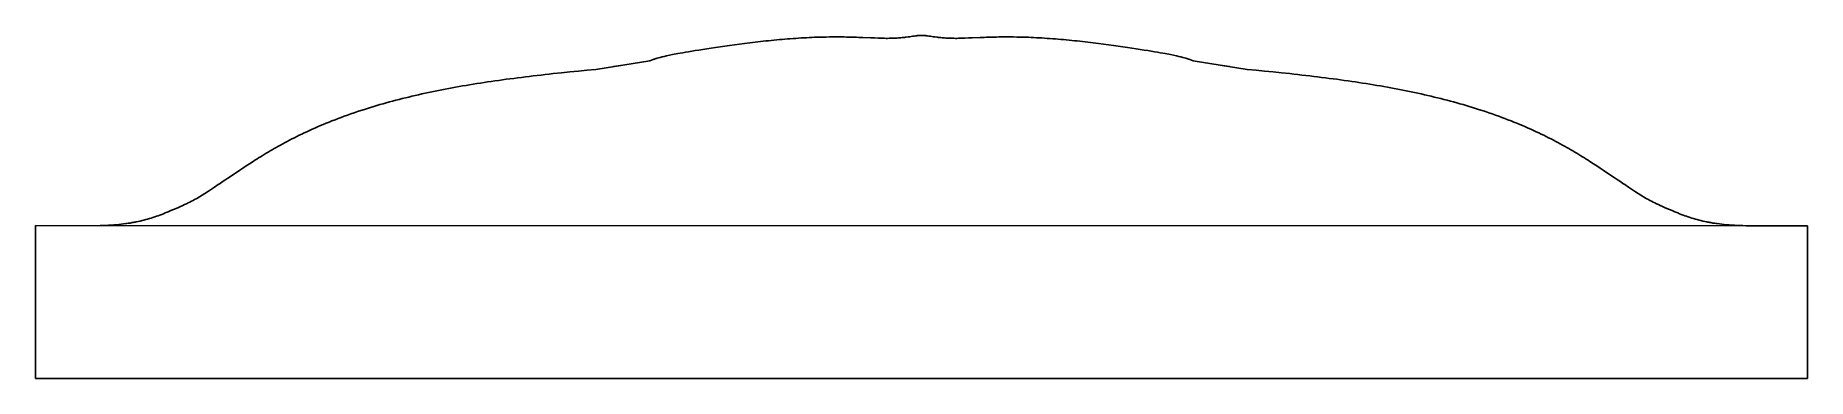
# Model space of a CAD drawing. Extents: x -260 to 260, y 0 to 101.
import ezdxf

# ---------------------------------------------------------------- set-up
doc = ezdxf.new("R2010")
doc.units = 0

# ---------------------------------------------------------------- blocks, each defined once
blk = doc.blocks.new('PART__FEATURE')
at = {"color": 0}
for p, q in [((-50.45, 98.79), (-48.89, 98.97)), ((-50.45, 98.79), (-48.89, 98.97)), ((-50.45, 98.79), (-48.89, 98.97)), ((-48.89, 98.97), (-47.33, 99.15)), ((-48.89, 98.97), (-47.33, 99.15)), ((-48.89, 98.97), (-47.33, 99.15)), ((-47.33, 99.15), (-46.54, 99.24)), ((-47.33, 99.15), (-46.54, 99.24)), ((-47.33, 99.15), (-46.54, 99.24)), ((-46.54, 99.24), (-45.74, 99.32)), ((-46.54, 99.24), (-45.74, 99.32)), ((-46.54, 99.24), (-45.74, 99.32)), ((-45.74, 99.32), (-44.95, 99.4)), ((-45.74, 99.32), (-44.95, 99.4)), ((-45.74, 99.32), (-44.95, 99.4)), ((-44.95, 99.4), (-44.15, 99.48)), ((-44.95, 99.4), (-44.15, 99.48)), ((-44.95, 99.4), (-44.15, 99.48)), ((-44.15, 99.48), (-43.35, 99.56)), ((-44.15, 99.48), (-43.35, 99.56)), ((-44.15, 99.48), (-43.35, 99.56)), ((-43.35, 99.56), (-42.55, 99.64)), ((-43.35, 99.56), (-42.55, 99.64)), ((-43.35, 99.56), (-42.55, 99.64)), ((-42.55, 99.64), (-41.75, 99.71)), ((-42.55, 99.64), (-41.75, 99.71)), ((-42.55, 99.64), (-41.75, 99.71)), ((-41.75, 99.71), (-40.95, 99.78)), ((-41.75, 99.71), (-40.95, 99.78)), ((-41.75, 99.71), (-40.95, 99.78)), ((-40.95, 99.78), (-40.15, 99.85)), ((-40.95, 99.78), (-40.15, 99.85)), ((-40.95, 99.78), (-40.15, 99.85)), ((-40.15, 99.85), (-39.35, 99.92)), ((-40.15, 99.85), (-39.35, 99.92)), ((-40.15, 99.85), (-39.35, 99.92)), ((-39.35, 99.92), (-38.55, 99.98)), ((-39.35, 99.92), (-38.55, 99.98)), ((-39.35, 99.92), (-38.55, 99.98)), ((-38.55, 99.98), (-37.75, 100.04)), ((-38.55, 99.98), (-37.75, 100.04)), ((-38.55, 99.98), (-37.75, 100.04)), ((-37.75, 100.04), (-36.95, 100.1)), ((-37.75, 100.04), (-36.95, 100.1)), ((-37.75, 100.04), (-36.95, 100.1)), ((-36.95, 100.1), (-36.16, 100.15)), ((-36.95, 100.1), (-36.16, 100.15)), ((-36.95, 100.1), (-36.16, 100.15)), ((-36.16, 100.15), (-35.37, 100.2)), ((-36.16, 100.15), (-35.37, 100.2)), ((-36.16, 100.15), (-35.37, 100.2)), ((-35.37, 100.2), (-34.58, 100.25)), ((-35.37, 100.2), (-34.58, 100.25)), ((-35.37, 100.2), (-34.58, 100.25)), ((-34.58, 100.25), (-33.79, 100.29)), ((-34.58, 100.25), (-33.79, 100.29)), ((-34.58, 100.25), (-33.79, 100.29)), ((-33.79, 100.29), (-33.01, 100.33)), ((-33.79, 100.29), (-33.01, 100.33)), ((-33.79, 100.29), (-33.01, 100.33)), ((-33.01, 100.33), (-32.23, 100.37)), ((-33.01, 100.33), (-32.23, 100.37)), ((-33.01, 100.33), (-32.23, 100.37)), ((-32.23, 100.37), (-31.46, 100.4)), ((-32.23, 100.37), (-31.46, 100.4)), ((-32.23, 100.37), (-31.46, 100.4)), ((-31.46, 100.4), (-30.69, 100.42)), ((-31.46, 100.4), (-30.69, 100.42)), ((-31.46, 100.4), (-30.69, 100.42)), ((-30.69, 100.42), (-29.93, 100.45)), ((-30.69, 100.42), (-29.93, 100.45)), ((-30.69, 100.42), (-29.93, 100.45)), ((-29.93, 100.45), (-28.93, 100.47)), ((-29.93, 100.45), (-28.93, 100.47)), ((-29.93, 100.45), (-28.93, 100.47)), ((-28.93, 100.47), (-27.97, 100.49)), ((-28.93, 100.47), (-27.97, 100.49)), ((-28.93, 100.47), (-27.97, 100.49)), ((-27.97, 100.49), (-27.03, 100.5)), ((-27.97, 100.49), (-27.03, 100.5)), ((-27.97, 100.49), (-27.03, 100.5)), ((-27.03, 100.5), (-26.13, 100.51)), ((-27.03, 100.5), (-26.13, 100.51)), ((-27.03, 100.5), (-26.13, 100.51)), ((-26.13, 100.51), (-25.25, 100.52)), ((-26.13, 100.51), (-25.25, 100.52)), ((-26.13, 100.51), (-25.25, 100.52)), ((-25.25, 100.52), (-24.39, 100.51)), ((-25.25, 100.52), (-24.39, 100.51)), ((-25.25, 100.52), (-24.39, 100.51)), ((-24.39, 100.51), (-23.57, 100.51)), ((-24.39, 100.51), (-23.57, 100.51)), ((-24.39, 100.51), (-23.57, 100.51)), ((-23.57, 100.51), (-22.77, 100.5)), ((-23.57, 100.51), (-22.77, 100.5)), ((-23.57, 100.51), (-22.77, 100.5)), ((-22.77, 100.5), (-22, 100.49)), ((-22.77, 100.5), (-22, 100.49)), ((-22.77, 100.5), (-22, 100.49)), ((-22, 100.49), (-21.24, 100.47)), ((-22, 100.49), (-21.24, 100.47)), ((-22, 100.49), (-21.24, 100.47)), ((-21.24, 100.47), (-20.52, 100.46)), ((-21.24, 100.47), (-20.52, 100.46)), ((-21.24, 100.47), (-20.52, 100.46)), ((-20.52, 100.46), (-19.81, 100.44)), ((-20.52, 100.46), (-19.81, 100.44)), ((-20.52, 100.46), (-19.81, 100.44)), ((-19.81, 100.44), (-19.13, 100.42)), ((-19.81, 100.44), (-19.13, 100.42)), ((-19.81, 100.44), (-19.13, 100.42)), ((-19.13, 100.42), (-18.46, 100.39)), ((-19.13, 100.42), (-18.46, 100.39)), ((-19.13, 100.42), (-18.46, 100.39)), ((-18.46, 100.39), (-17.19, 100.34)), ((-18.46, 100.39), (-17.19, 100.34)), ((-18.46, 100.39), (-17.19, 100.34)), ((-17.19, 100.34), (-14.87, 100.24)), ((-17.19, 100.34), (-14.87, 100.24)), ((-17.19, 100.34), (-14.87, 100.24)), ((-14.87, 100.24), (-13.79, 100.2)), ((-14.87, 100.24), (-13.79, 100.2)), ((-14.87, 100.24), (-13.79, 100.2)), ((-13.79, 100.2), (-12.77, 100.16)), ((-13.79, 100.2), (-12.77, 100.16)), ((-13.79, 100.2), (-12.77, 100.16)), ((-12.77, 100.16), (-12.28, 100.14)), ((-12.77, 100.16), (-12.28, 100.14)), ((-12.77, 100.16), (-12.28, 100.14)), ((-12.28, 100.14), (-11.8, 100.12)), ((-12.28, 100.14), (-11.8, 100.12)), ((-12.28, 100.14), (-11.8, 100.12)), ((-11.8, 100.12), (-11.33, 100.11)), ((-11.8, 100.12), (-11.33, 100.11)), ((-11.8, 100.12), (-11.33, 100.11)), ((-11.33, 100.11), (-10.86, 100.11)), ((-11.33, 100.11), (-10.86, 100.11)), ((-11.33, 100.11), (-10.86, 100.11)), ((-10.86, 100.11), (-10.41, 100.1)), ((-10.86, 100.11), (-10.41, 100.1)), ((-10.86, 100.11), (-10.41, 100.1)), ((-10.41, 100.1), (-9.96, 100.1)), ((-10.41, 100.1), (-9.96, 100.1)), ((-10.41, 100.1), (-9.96, 100.1)), ((-9.96, 100.1), (-9.51, 100.11)), ((-9.96, 100.1), (-9.51, 100.11)), ((-9.96, 100.1), (-9.51, 100.11)), ((-9.51, 100.11), (-9.08, 100.12)), ((-9.51, 100.11), (-9.08, 100.12)), ((-9.51, 100.11), (-9.08, 100.12)), ((-9.08, 100.12), (-8.56, 100.13)), ((-9.08, 100.12), (-8.56, 100.13)), ((-9.08, 100.12), (-8.56, 100.13)), ((-8.56, 100.13), (-8.08, 100.15)), ((-8.56, 100.13), (-8.08, 100.15)), ((-8.56, 100.13), (-8.08, 100.15)), ((-8.08, 100.15), (-7.62, 100.17)), ((-8.08, 100.15), (-7.62, 100.17)), ((-8.08, 100.15), (-7.62, 100.17)), ((-7.62, 100.17), (-7.19, 100.19)), ((-7.62, 100.17), (-7.19, 100.19)), ((-7.62, 100.17), (-7.19, 100.19)), ((-7.19, 100.19), (-6.78, 100.22)), ((-7.19, 100.19), (-6.78, 100.22)), ((-7.19, 100.19), (-6.78, 100.22)), ((-6.78, 100.22), (-6.4, 100.25)), ((-6.78, 100.22), (-6.4, 100.25)), ((-6.78, 100.22), (-6.4, 100.25)), ((-6.4, 100.25), (-6.03, 100.27)), ((-6.4, 100.25), (-6.03, 100.27)), ((-6.4, 100.25), (-6.03, 100.27)), ((-6.03, 100.27), (-5.68, 100.3)), ((-6.03, 100.27), (-5.68, 100.3)), ((-6.03, 100.27), (-5.68, 100.3)), ((-5.68, 100.3), (-5.36, 100.34)), ((-5.68, 100.3), (-5.36, 100.34)), ((-5.68, 100.3), (-5.36, 100.34)), ((-5.36, 100.34), (-5.04, 100.37)), ((-5.36, 100.34), (-5.04, 100.37)), ((-5.36, 100.34), (-5.04, 100.37)), ((-5.04, 100.37), (-4.75, 100.4)), ((-5.04, 100.37), (-4.75, 100.4)), ((-5.04, 100.37), (-4.75, 100.4)), ((-4.75, 100.4), (-4.47, 100.43)), ((-4.75, 100.4), (-4.47, 100.43)), ((-4.75, 100.4), (-4.47, 100.43)), ((-4.47, 100.43), (-3.95, 100.5)), ((-4.47, 100.43), (-3.95, 100.5)), ((-4.47, 100.43), (-3.95, 100.5)), ((-3.95, 100.5), (-3.47, 100.57)), ((-3.95, 100.5), (-3.47, 100.57)), ((-3.95, 100.5), (-3.47, 100.57)), ((-3.47, 100.57), (-2.61, 100.71)), ((-3.47, 100.57), (-2.61, 100.71)), ((-3.47, 100.57), (-2.61, 100.71)), ((-2.61, 100.71), (-2.2, 100.77)), ((-2.61, 100.71), (-2.2, 100.77)), ((-2.61, 100.71), (-2.2, 100.77)), ((-2.2, 100.77), (-1.79, 100.83)), ((-2.2, 100.77), (-1.79, 100.83)), ((-2.2, 100.77), (-1.79, 100.83)), ((-1.79, 100.83), (-1.59, 100.85)), ((-1.79, 100.83), (-1.59, 100.85)), ((-1.79, 100.83), (-1.59, 100.85)), ((-1.59, 100.85), (-1.38, 100.87)), ((-1.59, 100.85), (-1.38, 100.87)), ((-1.59, 100.85), (-1.38, 100.87)), ((-1.38, 100.87), (-1.17, 100.9)), ((-1.38, 100.87), (-1.17, 100.9)), ((-1.38, 100.87), (-1.17, 100.9)), ((-1.17, 100.9), (-0.95, 100.92)), ((-1.17, 100.9), (-0.95, 100.92)), ((-1.17, 100.9), (-0.95, 100.92)), ((-0.95, 100.92), (-0.73, 100.93)), ((-0.95, 100.92), (-0.73, 100.93)), ((-0.95, 100.92), (-0.73, 100.93)), ((-0.73, 100.93), (-0.49, 100.95)), ((-0.73, 100.93), (-0.49, 100.95)), ((-0.73, 100.93), (-0.49, 100.95)), ((-0.49, 100.95), (-0.25, 100.96)), ((-0.49, 100.95), (-0.25, 100.96)), ((-0.49, 100.95), (-0.25, 100.96)), ((-0.25, 100.96), (0, 100.96)), ((-0.25, 100.96), (0, 100.96)), ((-0.25, 100.96), (0, 100.96)), ((0, 100.96), (0.25, 100.96)), ((0, 100.96), (0.25, 100.96)), ((0, 100.96), (0.25, 100.96)), ((0.25, 100.96), (0.49, 100.95)), ((0.25, 100.96), (0.49, 100.95)), ((0.25, 100.96), (0.49, 100.95)), ((0.49, 100.95), (0.73, 100.93)), ((0.49, 100.95), (0.73, 100.93)), ((0.49, 100.95), (0.73, 100.93)), ((0.73, 100.93), (0.95, 100.92)), ((0.73, 100.93), (0.95, 100.92)), ((0.73, 100.93), (0.95, 100.92)), ((0.95, 100.92), (1.17, 100.9)), ((0.95, 100.92), (1.17, 100.9)), ((0.95, 100.92), (1.17, 100.9)), ((1.17, 100.9), (1.38, 100.87)), ((1.17, 100.9), (1.38, 100.87)), ((1.17, 100.9), (1.38, 100.87)), ((1.38, 100.87), (1.59, 100.85)), ((1.38, 100.87), (1.59, 100.85)), ((1.38, 100.87), (1.59, 100.85)), ((1.59, 100.85), (1.79, 100.83)), ((1.59, 100.85), (1.79, 100.83)), ((1.59, 100.85), (1.79, 100.83)), ((1.79, 100.83), (2.2, 100.77)), ((1.79, 100.83), (2.2, 100.77)), ((1.79, 100.83), (2.2, 100.77)), ((2.2, 100.77), (2.61, 100.71)), ((2.2, 100.77), (2.61, 100.71)), ((2.2, 100.77), (2.61, 100.71)), ((2.61, 100.71), (3.47, 100.57)), ((2.61, 100.71), (3.47, 100.57)), ((2.61, 100.71), (3.47, 100.57)), ((3.47, 100.57), (3.95, 100.5)), ((3.47, 100.57), (3.95, 100.5)), ((3.47, 100.57), (3.95, 100.5)), ((3.95, 100.5), (4.47, 100.43)), ((3.95, 100.5), (4.47, 100.43)), ((3.95, 100.5), (4.47, 100.43)), ((4.47, 100.43), (4.75, 100.4)), ((4.47, 100.43), (4.75, 100.4)), ((4.47, 100.43), (4.75, 100.4)), ((4.75, 100.4), (5.04, 100.37)), ((4.75, 100.4), (5.04, 100.37)), ((4.75, 100.4), (5.04, 100.37)), ((5.04, 100.37), (5.36, 100.34)), ((5.04, 100.37), (5.36, 100.34)), ((5.04, 100.37), (5.36, 100.34)), ((5.36, 100.34), (5.68, 100.3)), ((5.36, 100.34), (5.68, 100.3)), ((5.36, 100.34), (5.68, 100.3)), ((5.68, 100.3), (6.03, 100.27)), ((5.68, 100.3), (6.03, 100.27)), ((5.68, 100.3), (6.03, 100.27)), ((6.03, 100.27), (6.4, 100.25)), ((6.03, 100.27), (6.4, 100.25)), ((6.03, 100.27), (6.4, 100.25)), ((6.4, 100.25), (6.78, 100.22)), ((6.4, 100.25), (6.78, 100.22)), ((6.4, 100.25), (6.78, 100.22)), ((6.78, 100.22), (7.19, 100.19)), ((6.78, 100.22), (7.19, 100.19)), ((6.78, 100.22), (7.19, 100.19)), ((7.19, 100.19), (7.62, 100.17)), ((7.19, 100.19), (7.62, 100.17)), ((7.19, 100.19), (7.62, 100.17)), ((7.62, 100.17), (8.08, 100.15)), ((7.62, 100.17), (8.08, 100.15)), ((7.62, 100.17), (8.08, 100.15)), ((8.08, 100.15), (8.56, 100.13)), ((8.08, 100.15), (8.56, 100.13)), ((8.08, 100.15), (8.56, 100.13)), ((8.56, 100.13), (9.08, 100.12)), ((8.56, 100.13), (9.08, 100.12)), ((8.56, 100.13), (9.08, 100.12)), ((9.08, 100.12), (9.51, 100.11)), ((9.08, 100.12), (9.51, 100.11)), ((9.08, 100.12), (9.51, 100.11)), ((9.51, 100.11), (9.96, 100.1)), ((9.51, 100.11), (9.96, 100.1)), ((9.51, 100.11), (9.96, 100.1)), ((9.96, 100.1), (10.41, 100.1)), ((9.96, 100.1), (10.41, 100.1)), ((9.96, 100.1), (10.41, 100.1)), ((10.41, 100.1), (10.86, 100.11)), ((10.41, 100.1), (10.86, 100.11)), ((10.41, 100.1), (10.86, 100.11)), ((10.86, 100.11), (11.33, 100.11)), ((10.86, 100.11), (11.33, 100.11)), ((10.86, 100.11), (11.33, 100.11)), ((11.33, 100.11), (11.8, 100.12)), ((11.33, 100.11), (11.8, 100.12)), ((11.33, 100.11), (11.8, 100.12)), ((11.8, 100.12), (12.28, 100.14)), ((11.8, 100.12), (12.28, 100.14)), ((11.8, 100.12), (12.28, 100.14)), ((12.28, 100.14), (12.77, 100.16)), ((12.28, 100.14), (12.77, 100.16)), ((12.28, 100.14), (12.77, 100.16)), ((12.77, 100.16), (13.79, 100.2)), ((12.77, 100.16), (13.79, 100.2)), ((12.77, 100.16), (13.79, 100.2)), ((13.79, 100.2), (14.87, 100.24)), ((13.79, 100.2), (14.87, 100.24)), ((13.79, 100.2), (14.87, 100.24)), ((14.87, 100.24), (17.19, 100.34)), ((14.87, 100.24), (17.19, 100.34)), ((14.87, 100.24), (17.19, 100.34)), ((17.19, 100.34), (18.46, 100.39)), ((17.19, 100.34), (18.46, 100.39)), ((17.19, 100.34), (18.46, 100.39)), ((18.46, 100.39), (19.13, 100.42)), ((18.46, 100.39), (19.13, 100.42)), ((18.46, 100.39), (19.13, 100.42)), ((19.13, 100.42), (19.81, 100.44)), ((19.13, 100.42), (19.81, 100.44)), ((19.13, 100.42), (19.81, 100.44)), ((19.81, 100.44), (20.52, 100.46)), ((19.81, 100.44), (20.52, 100.46)), ((19.81, 100.44), (20.52, 100.46)), ((20.52, 100.46), (21.24, 100.47)), ((20.52, 100.46), (21.24, 100.47)), ((20.52, 100.46), (21.24, 100.47)), ((21.24, 100.47), (22, 100.49)), ((21.24, 100.47), (22, 100.49)), ((21.24, 100.47), (22, 100.49)), ((22, 100.49), (22.77, 100.5)), ((22, 100.49), (22.77, 100.5)), ((22, 100.49), (22.77, 100.5)), ((22.77, 100.5), (23.57, 100.51)), ((22.77, 100.5), (23.57, 100.51)), ((22.77, 100.5), (23.57, 100.51)), ((23.57, 100.51), (24.39, 100.51)), ((23.57, 100.51), (24.39, 100.51)), ((23.57, 100.51), (24.39, 100.51)), ((24.39, 100.51), (25.25, 100.52)), ((24.39, 100.51), (25.25, 100.52)), ((24.39, 100.51), (25.25, 100.52)), ((25.25, 100.52), (26.13, 100.51)), ((25.25, 100.52), (26.13, 100.51)), ((25.25, 100.52), (26.13, 100.51)), ((26.13, 100.51), (27.03, 100.5)), ((26.13, 100.51), (27.03, 100.5)), ((26.13, 100.51), (27.03, 100.5)), ((27.03, 100.5), (27.97, 100.49)), ((27.03, 100.5), (27.97, 100.49)), ((27.03, 100.5), (27.97, 100.49)), ((27.97, 100.49), (28.93, 100.47)), ((27.97, 100.49), (28.93, 100.47)), ((27.97, 100.49), (28.93, 100.47)), ((28.93, 100.47), (29.93, 100.45)), ((28.93, 100.47), (29.93, 100.45)), ((28.93, 100.47), (29.93, 100.45)), ((29.93, 100.45), (30.69, 100.42)), ((29.93, 100.45), (30.69, 100.42)), ((29.93, 100.45), (30.69, 100.42)), ((30.69, 100.42), (31.46, 100.4)), ((30.69, 100.42), (31.46, 100.4)), ((30.69, 100.42), (31.46, 100.4)), ((31.46, 100.4), (32.23, 100.37)), ((31.46, 100.4), (32.23, 100.37)), ((31.46, 100.4), (32.23, 100.37)), ((32.23, 100.37), (33.01, 100.33)), ((32.23, 100.37), (33.01, 100.33)), ((32.23, 100.37), (33.01, 100.33)), ((33.01, 100.33), (33.79, 100.29)), ((33.01, 100.33), (33.79, 100.29)), ((33.01, 100.33), (33.79, 100.29)), ((33.79, 100.29), (34.58, 100.25)), ((33.79, 100.29), (34.58, 100.25)), ((33.79, 100.29), (34.58, 100.25)), ((34.58, 100.25), (35.37, 100.2)), ((34.58, 100.25), (35.37, 100.2)), ((34.58, 100.25), (35.37, 100.2)), ((35.37, 100.2), (36.16, 100.15)), ((35.37, 100.2), (36.16, 100.15)), ((35.37, 100.2), (36.16, 100.15)), ((36.16, 100.15), (36.95, 100.1)), ((36.16, 100.15), (36.95, 100.1)), ((36.16, 100.15), (36.95, 100.1)), ((36.95, 100.1), (37.75, 100.04)), ((36.95, 100.1), (37.75, 100.04)), ((36.95, 100.1), (37.75, 100.04)), ((37.75, 100.04), (38.55, 99.98)), ((37.75, 100.04), (38.55, 99.98)), ((37.75, 100.04), (38.55, 99.98)), ((38.55, 99.98), (39.35, 99.92)), ((38.55, 99.98), (39.35, 99.92)), ((38.55, 99.98), (39.35, 99.92)), ((39.35, 99.92), (40.15, 99.85)), ((39.35, 99.92), (40.15, 99.85)), ((39.35, 99.92), (40.15, 99.85)), ((40.15, 99.85), (40.95, 99.78)), ((40.15, 99.85), (40.95, 99.78)), ((40.15, 99.85), (40.95, 99.78)), ((40.95, 99.78), (41.75, 99.71)), ((40.95, 99.78), (41.75, 99.71)), ((40.95, 99.78), (41.75, 99.71)), ((41.75, 99.71), (42.55, 99.64)), ((41.75, 99.71), (42.55, 99.64)), ((41.75, 99.71), (42.55, 99.64)), ((42.55, 99.64), (43.35, 99.56)), ((42.55, 99.64), (43.35, 99.56)), ((42.55, 99.64), (43.35, 99.56)), ((43.35, 99.56), (44.15, 99.48)), ((43.35, 99.56), (44.15, 99.48)), ((43.35, 99.56), (44.15, 99.48)), ((44.15, 99.48), (44.95, 99.4)), ((44.15, 99.48), (44.95, 99.4)), ((44.15, 99.48), (44.95, 99.4)), ((44.95, 99.4), (45.74, 99.32)), ((44.95, 99.4), (45.74, 99.32)), ((44.95, 99.4), (45.74, 99.32)), ((45.74, 99.32), (46.54, 99.24)), ((45.74, 99.32), (46.54, 99.24)), ((45.74, 99.32), (46.54, 99.24)), ((46.54, 99.24), (47.33, 99.15)), ((46.54, 99.24), (47.33, 99.15)), ((46.54, 99.24), (47.33, 99.15)), ((47.33, 99.15), (48.89, 98.97)), ((47.33, 99.15), (48.89, 98.97)), ((47.33, 99.15), (48.89, 98.97)), ((48.89, 98.97), (50.45, 98.79)), ((48.89, 98.97), (50.45, 98.79)), ((48.89, 98.97), (50.45, 98.79)), ((-79.85, 93.5), (-78.89, 93.86)), ((-79.85, 93.5), (-78.89, 93.86)), ((-79.85, 93.5), (-78.89, 93.86)), ((-78.89, 93.86), (-78.83, 93.89)), ((-78.89, 93.86), (-78.83, 93.89)), ((-78.89, 93.86), (-78.83, 93.89)), ((-78.83, 93.89), (-78.75, 93.92)), ((-78.83, 93.89), (-78.75, 93.92)), ((-78.83, 93.89), (-78.75, 93.92)), ((-78.75, 93.92), (-78.63, 93.97)), ((-78.75, 93.92), (-78.63, 93.97)), ((-78.75, 93.92), (-78.63, 93.97)), ((-78.63, 93.97), (-78.47, 94.02)), ((-78.63, 93.97), (-78.47, 94.02)), ((-78.63, 93.97), (-78.47, 94.02)), ((-78.47, 94.02), (-78.26, 94.09)), ((-78.47, 94.02), (-78.26, 94.09)), ((-78.47, 94.02), (-78.26, 94.09)), ((-78.26, 94.09), (-77.98, 94.18)), ((-78.26, 94.09), (-77.98, 94.18)), ((-78.26, 94.09), (-77.98, 94.18)), ((-77.98, 94.18), (-77.65, 94.28)), ((-77.98, 94.18), (-77.65, 94.28)), ((-77.98, 94.18), (-77.65, 94.28)), ((-77.65, 94.28), (-77.25, 94.38)), ((-77.65, 94.28), (-77.25, 94.38)), ((-77.65, 94.28), (-77.25, 94.38)), ((-77.25, 94.38), (-76.78, 94.51)), ((-77.25, 94.38), (-76.78, 94.51)), ((-77.25, 94.38), (-76.78, 94.51)), ((-76.78, 94.51), (-76.23, 94.64)), ((-76.78, 94.51), (-76.23, 94.64)), ((-76.78, 94.51), (-76.23, 94.64)), ((-76.23, 94.64), (-75.6, 94.79)), ((-76.23, 94.64), (-75.6, 94.79)), ((-76.23, 94.64), (-75.6, 94.79)), ((-75.6, 94.79), (-74.88, 94.95)), ((-75.6, 94.79), (-74.88, 94.95)), ((-75.6, 94.79), (-74.88, 94.95)), ((-74.88, 94.95), (-74.06, 95.12)), ((-74.88, 94.95), (-74.06, 95.12)), ((-74.88, 94.95), (-74.06, 95.12)), ((-74.06, 95.12), (-73.15, 95.3)), ((-74.06, 95.12), (-73.15, 95.3)), ((-74.06, 95.12), (-73.15, 95.3)), ((-73.15, 95.3), (-72.66, 95.4)), ((-73.15, 95.3), (-72.66, 95.4)), ((-73.15, 95.3), (-72.66, 95.4)), ((-72.66, 95.4), (-72.13, 95.5)), ((-72.66, 95.4), (-72.13, 95.5)), ((-72.66, 95.4), (-72.13, 95.5)), ((-72.13, 95.5), (-71.56, 95.6)), ((-72.13, 95.5), (-71.56, 95.6)), ((-72.13, 95.5), (-71.56, 95.6)), ((-71.56, 95.6), (-70.9, 95.72)), ((-71.56, 95.6), (-70.9, 95.72)), ((-71.56, 95.6), (-70.9, 95.72)), ((-70.9, 95.72), (-70.16, 95.86)), ((-70.9, 95.72), (-70.16, 95.86)), ((-70.9, 95.72), (-70.16, 95.86)), ((-70.16, 95.86), (-69.34, 96)), ((-70.16, 95.86), (-69.34, 96)), ((-70.16, 95.86), (-69.34, 96)), ((-69.34, 96), (-68.46, 96.15)), ((-69.34, 96), (-68.46, 96.15)), ((-69.34, 96), (-68.46, 96.15)), ((-68.46, 96.15), (-67.51, 96.32)), ((-68.46, 96.15), (-67.51, 96.32)), ((-68.46, 96.15), (-67.51, 96.32)), ((-67.51, 96.32), (-66.49, 96.49)), ((-67.51, 96.32), (-66.49, 96.49)), ((-67.51, 96.32), (-66.49, 96.49)), ((-66.49, 96.49), (-65.41, 96.66)), ((-66.49, 96.49), (-65.41, 96.66)), ((-66.49, 96.49), (-65.41, 96.66)), ((-65.41, 96.66), (-64.27, 96.85)), ((-65.41, 96.66), (-64.27, 96.85)), ((-65.41, 96.66), (-64.27, 96.85)), ((-64.27, 96.85), (-63.08, 97.03)), ((-64.27, 96.85), (-63.08, 97.03)), ((-64.27, 96.85), (-63.08, 97.03)), ((-63.08, 97.03), (-61.83, 97.22)), ((-63.08, 97.03), (-61.83, 97.22)), ((-63.08, 97.03), (-61.83, 97.22)), ((-61.83, 97.22), (-60.54, 97.42)), ((-61.83, 97.22), (-60.54, 97.42)), ((-61.83, 97.22), (-60.54, 97.42)), ((-60.54, 97.42), (-59.2, 97.62)), ((-60.54, 97.42), (-59.2, 97.62)), ((-60.54, 97.42), (-59.2, 97.62)), ((-59.2, 97.62), (-57.83, 97.81)), ((-59.2, 97.62), (-57.83, 97.81)), ((-59.2, 97.62), (-57.83, 97.81)), ((-57.83, 97.81), (-56.41, 98.01)), ((-57.83, 97.81), (-56.41, 98.01)), ((-57.83, 97.81), (-56.41, 98.01)), ((-56.41, 98.01), (-54.96, 98.21)), ((-56.41, 98.01), (-54.96, 98.21)), ((-56.41, 98.01), (-54.96, 98.21)), ((-54.96, 98.21), (-53.48, 98.41)), ((-54.96, 98.21), (-53.48, 98.41)), ((-54.96, 98.21), (-53.48, 98.41)), ((-53.48, 98.41), (-51.98, 98.6)), ((-53.48, 98.41), (-51.98, 98.6)), ((-53.48, 98.41), (-51.98, 98.6)), ((-51.98, 98.6), (-50.45, 98.79)), ((-51.98, 98.6), (-50.45, 98.79)), ((-51.98, 98.6), (-50.45, 98.79)), ((50.45, 98.79), (51.98, 98.6)), ((50.45, 98.79), (51.98, 98.6)), ((50.45, 98.79), (51.98, 98.6)), ((51.98, 98.6), (53.48, 98.41)), ((51.98, 98.6), (53.48, 98.41)), ((51.98, 98.6), (53.48, 98.41)), ((53.48, 98.41), (54.96, 98.21)), ((53.48, 98.41), (54.96, 98.21)), ((53.48, 98.41), (54.96, 98.21)), ((54.96, 98.21), (56.41, 98.01)), ((54.96, 98.21), (56.41, 98.01)), ((54.96, 98.21), (56.41, 98.01)), ((56.41, 98.01), (57.83, 97.81)), ((56.41, 98.01), (57.83, 97.81)), ((56.41, 98.01), (57.83, 97.81)), ((57.83, 97.81), (59.2, 97.62)), ((57.83, 97.81), (59.2, 97.62)), ((57.83, 97.81), (59.2, 97.62)), ((59.2, 97.62), (60.54, 97.42)), ((59.2, 97.62), (60.54, 97.42)), ((59.2, 97.62), (60.54, 97.42)), ((60.54, 97.42), (61.83, 97.22)), ((60.54, 97.42), (61.83, 97.22)), ((60.54, 97.42), (61.83, 97.22)), ((61.83, 97.22), (63.08, 97.03)), ((61.83, 97.22), (63.08, 97.03)), ((61.83, 97.22), (63.08, 97.03)), ((63.08, 97.03), (64.27, 96.85)), ((63.08, 97.03), (64.27, 96.85)), ((63.08, 97.03), (64.27, 96.85)), ((64.27, 96.85), (65.41, 96.66)), ((64.27, 96.85), (65.41, 96.66)), ((64.27, 96.85), (65.41, 96.66)), ((65.41, 96.66), (66.49, 96.49)), ((65.41, 96.66), (66.49, 96.49)), ((65.41, 96.66), (66.49, 96.49)), ((66.49, 96.49), (67.51, 96.32)), ((66.49, 96.49), (67.51, 96.32)), ((66.49, 96.49), (67.51, 96.32)), ((67.51, 96.32), (68.46, 96.15)), ((67.51, 96.32), (68.46, 96.15)), ((67.51, 96.32), (68.46, 96.15)), ((68.46, 96.15), (69.34, 96)), ((68.46, 96.15), (69.34, 96)), ((68.46, 96.15), (69.34, 96)), ((69.34, 96), (70.16, 95.86)), ((69.34, 96), (70.16, 95.86)), ((69.34, 96), (70.16, 95.86)), ((70.16, 95.86), (70.9, 95.72)), ((70.16, 95.86), (70.9, 95.72)), ((70.16, 95.86), (70.9, 95.72)), ((70.9, 95.72), (71.56, 95.6)), ((70.9, 95.72), (71.56, 95.6)), ((70.9, 95.72), (71.56, 95.6)), ((71.56, 95.6), (72.13, 95.5)), ((71.56, 95.6), (72.13, 95.5)), ((71.56, 95.6), (72.13, 95.5)), ((72.13, 95.5), (72.66, 95.4)), ((72.13, 95.5), (72.66, 95.4)), ((72.13, 95.5), (72.66, 95.4)), ((72.66, 95.4), (73.15, 95.3)), ((72.66, 95.4), (73.15, 95.3)), ((72.66, 95.4), (73.15, 95.3)), ((73.15, 95.3), (74.06, 95.12)), ((73.15, 95.3), (74.06, 95.12)), ((73.15, 95.3), (74.06, 95.12)), ((74.06, 95.12), (74.88, 94.95)), ((74.06, 95.12), (74.88, 94.95)), ((74.06, 95.12), (74.88, 94.95)), ((74.88, 94.95), (75.6, 94.79)), ((74.88, 94.95), (75.6, 94.79)), ((74.88, 94.95), (75.6, 94.79)), ((75.6, 94.79), (76.23, 94.64)), ((75.6, 94.79), (76.23, 94.64)), ((75.6, 94.79), (76.23, 94.64)), ((76.23, 94.64), (76.78, 94.51)), ((76.23, 94.64), (76.78, 94.51)), ((76.23, 94.64), (76.78, 94.51)), ((76.78, 94.51), (77.25, 94.38)), ((76.78, 94.51), (77.25, 94.38)), ((76.78, 94.51), (77.25, 94.38)), ((77.25, 94.38), (77.65, 94.28)), ((77.25, 94.38), (77.65, 94.28)), ((77.25, 94.38), (77.65, 94.28)), ((77.65, 94.28), (77.98, 94.18)), ((77.65, 94.28), (77.98, 94.18)), ((77.65, 94.28), (77.98, 94.18)), ((77.98, 94.18), (78.26, 94.09)), ((77.98, 94.18), (78.26, 94.09)), ((77.98, 94.18), (78.26, 94.09)), ((78.26, 94.09), (78.47, 94.02)), ((78.26, 94.09), (78.47, 94.02)), ((78.26, 94.09), (78.47, 94.02)), ((78.47, 94.02), (78.63, 93.97)), ((78.47, 94.02), (78.63, 93.97)), ((78.47, 94.02), (78.63, 93.97)), ((78.63, 93.97), (78.75, 93.92)), ((78.63, 93.97), (78.75, 93.92)), ((78.63, 93.97), (78.75, 93.92)), ((78.75, 93.92), (78.83, 93.89)), ((78.75, 93.92), (78.83, 93.89)), ((78.75, 93.92), (78.83, 93.89)), ((78.83, 93.89), (78.89, 93.86)), ((78.83, 93.89), (78.89, 93.86)), ((78.83, 93.89), (78.89, 93.86)), ((78.89, 93.86), (79.85, 93.5)), ((78.89, 93.86), (79.85, 93.5)), ((78.89, 93.86), (79.85, 93.5)), ((-118.67, 88.48), (-117.54, 88.62)), ((-118.67, 88.48), (-117.54, 88.62)), ((-118.67, 88.48), (-117.54, 88.62)), ((-117.54, 88.62), (-116.4, 88.76)), ((-117.54, 88.62), (-116.4, 88.76)), ((-117.54, 88.62), (-116.4, 88.76)), ((-116.4, 88.76), (-115.25, 88.9)), ((-116.4, 88.76), (-115.25, 88.9)), ((-116.4, 88.76), (-115.25, 88.9)), ((-115.25, 88.9), (-114.09, 89.04)), ((-115.25, 88.9), (-114.09, 89.04)), ((-115.25, 88.9), (-114.09, 89.04)), ((-114.09, 89.04), (-112.93, 89.18)), ((-114.09, 89.04), (-112.93, 89.18)), ((-114.09, 89.04), (-112.93, 89.18)), ((-112.93, 89.18), (-111.76, 89.31)), ((-112.93, 89.18), (-111.76, 89.31)), ((-112.93, 89.18), (-111.76, 89.31)), ((-111.76, 89.31), (-110.58, 89.44)), ((-111.76, 89.31), (-110.58, 89.44)), ((-111.76, 89.31), (-110.58, 89.44)), ((-110.58, 89.44), (-109.39, 89.58)), ((-110.58, 89.44), (-109.39, 89.58)), ((-110.58, 89.44), (-109.39, 89.58)), ((-109.39, 89.58), (-108.19, 89.71)), ((-109.39, 89.58), (-108.19, 89.71)), ((-109.39, 89.58), (-108.19, 89.71)), ((-108.19, 89.71), (-105.77, 89.97)), ((-108.19, 89.71), (-105.77, 89.97)), ((-108.19, 89.71), (-105.77, 89.97)), ((-105.77, 89.97), (-103.31, 90.22)), ((-105.77, 89.97), (-103.31, 90.22)), ((-105.77, 89.97), (-103.31, 90.22)), ((-103.31, 90.22), (-100.82, 90.47)), ((-103.31, 90.22), (-100.82, 90.47)), ((-103.31, 90.22), (-100.82, 90.47)), ((-100.82, 90.47), (-98.29, 90.72)), ((-100.82, 90.47), (-98.29, 90.72)), ((-100.82, 90.47), (-98.29, 90.72)), ((-98.29, 90.72), (-95.73, 90.97)), ((-98.29, 90.72), (-95.73, 90.97)), ((-98.29, 90.72), (-95.73, 90.97)), ((-95.73, 90.97), (-79.85, 93.5)), ((-95.73, 90.97), (-79.85, 93.5)), ((-95.73, 90.97), (-79.85, 93.5)), ((-90.53, 91.79, 39.01), (-87.73, 92.24, 56.21)), ((-90.53, 91.79, 65.76), (-87.73, 92.24, 82.96)), ((79.85, 93.5), (95.73, 90.97)), ((79.85, 93.5), (95.73, 90.97)), ((79.85, 93.5), (95.73, 90.97)), ((87.73, 92.24, 56.21), (90.53, 91.79, 39.01)), ((87.73, 92.24, 82.96), (90.53, 91.79, 65.76)), ((95.73, 90.97), (98.29, 90.72)), ((95.73, 90.97), (98.29, 90.72)), ((95.73, 90.97), (98.29, 90.72)), ((98.29, 90.72), (100.82, 90.47)), ((98.29, 90.72), (100.82, 90.47)), ((98.29, 90.72), (100.82, 90.47)), ((100.82, 90.47), (103.31, 90.22)), ((100.82, 90.47), (103.31, 90.22)), ((100.82, 90.47), (103.31, 90.22)), ((103.31, 90.22), (105.77, 89.97)), ((103.31, 90.22), (105.77, 89.97)), ((103.31, 90.22), (105.77, 89.97)), ((105.77, 89.97), (108.19, 89.71)), ((105.77, 89.97), (108.19, 89.71)), ((105.77, 89.97), (108.19, 89.71)), ((108.19, 89.71), (109.39, 89.58)), ((108.19, 89.71), (109.39, 89.58)), ((108.19, 89.71), (109.39, 89.58)), ((109.39, 89.58), (110.58, 89.44)), ((109.39, 89.58), (110.58, 89.44)), ((109.39, 89.58), (110.58, 89.44)), ((110.58, 89.44), (111.76, 89.31)), ((110.58, 89.44), (111.76, 89.31)), ((110.58, 89.44), (111.76, 89.31)), ((111.76, 89.31), (112.93, 89.18)), ((111.76, 89.31), (112.93, 89.18)), ((111.76, 89.31), (112.93, 89.18)), ((112.93, 89.18), (114.09, 89.04)), ((112.93, 89.18), (114.09, 89.04)), ((112.93, 89.18), (114.09, 89.04)), ((114.09, 89.04), (115.25, 88.9)), ((114.09, 89.04), (115.25, 88.9)), ((114.09, 89.04), (115.25, 88.9)), ((115.25, 88.9), (116.4, 88.76)), ((115.25, 88.9), (116.4, 88.76)), ((115.25, 88.9), (116.4, 88.76)), ((116.4, 88.76), (117.54, 88.62)), ((116.4, 88.76), (117.54, 88.62)), ((116.4, 88.76), (117.54, 88.62)), ((117.54, 88.62), (118.67, 88.48)), ((117.54, 88.62), (118.67, 88.48)), ((117.54, 88.62), (118.67, 88.48)), ((-148.76, 83.29), (-147.8, 83.52)), ((-148.76, 83.29), (-147.8, 83.52)), ((-148.76, 83.29), (-147.8, 83.52)), ((-147.8, 83.52), (-146.83, 83.73)), ((-147.8, 83.52), (-146.83, 83.73)), ((-147.8, 83.52), (-146.83, 83.73)), ((-146.83, 83.73), (-145.86, 83.95)), ((-146.83, 83.73), (-145.86, 83.95)), ((-146.83, 83.73), (-145.86, 83.95)), ((-145.86, 83.95), (-144.88, 84.16)), ((-145.86, 83.95), (-144.88, 84.16)), ((-145.86, 83.95), (-144.88, 84.16)), ((-144.88, 84.16), (-143.9, 84.37)), ((-144.88, 84.16), (-143.9, 84.37)), ((-144.88, 84.16), (-143.9, 84.37)), ((-143.9, 84.37), (-142.91, 84.57)), ((-143.9, 84.37), (-142.91, 84.57)), ((-143.9, 84.37), (-142.91, 84.57)), ((-142.91, 84.57), (-141.92, 84.77)), ((-142.91, 84.57), (-141.92, 84.77)), ((-142.91, 84.57), (-141.92, 84.77)), ((-141.92, 84.77), (-140.93, 84.97)), ((-141.92, 84.77), (-140.93, 84.97)), ((-141.92, 84.77), (-140.93, 84.97)), ((-140.93, 84.97), (-139.93, 85.16)), ((-140.93, 84.97), (-139.93, 85.16)), ((-140.93, 84.97), (-139.93, 85.16)), ((-139.93, 85.16), (-138.92, 85.35)), ((-139.93, 85.16), (-138.92, 85.35)), ((-139.93, 85.16), (-138.92, 85.35)), ((-138.92, 85.35), (-137.91, 85.54)), ((-138.92, 85.35), (-137.91, 85.54)), ((-138.92, 85.35), (-137.91, 85.54)), ((-137.91, 85.54), (-136.89, 85.72)), ((-137.91, 85.54), (-136.89, 85.72)), ((-137.91, 85.54), (-136.89, 85.72)), ((-136.89, 85.72), (-135.87, 85.91)), ((-136.89, 85.72), (-135.87, 85.91)), ((-136.89, 85.72), (-135.87, 85.91)), ((-135.87, 85.91), (-134.84, 86.09)), ((-135.87, 85.91), (-134.84, 86.09)), ((-135.87, 85.91), (-134.84, 86.09)), ((-134.84, 86.09), (-133.81, 86.26)), ((-134.84, 86.09), (-133.81, 86.26)), ((-134.84, 86.09), (-133.81, 86.26)), ((-133.81, 86.26), (-132.77, 86.44)), ((-133.81, 86.26), (-132.77, 86.44)), ((-133.81, 86.26), (-132.77, 86.44)), ((-132.77, 86.44), (-131.73, 86.61)), ((-132.77, 86.44), (-131.73, 86.61)), ((-132.77, 86.44), (-131.73, 86.61)), ((-131.73, 86.61), (-130.67, 86.78)), ((-131.73, 86.61), (-130.67, 86.78)), ((-131.73, 86.61), (-130.67, 86.78)), ((-130.67, 86.78), (-129.62, 86.94)), ((-130.67, 86.78), (-129.62, 86.94)), ((-130.67, 86.78), (-129.62, 86.94)), ((-129.62, 86.94), (-128.55, 87.1)), ((-129.62, 86.94), (-128.55, 87.1)), ((-129.62, 86.94), (-128.55, 87.1)), ((-128.55, 87.1), (-127.48, 87.27)), ((-128.55, 87.1), (-127.48, 87.27)), ((-128.55, 87.1), (-127.48, 87.27)), ((-127.48, 87.27), (-126.41, 87.42)), ((-127.48, 87.27), (-126.41, 87.42)), ((-127.48, 87.27), (-126.41, 87.42)), ((-126.41, 87.42), (-125.32, 87.58)), ((-126.41, 87.42), (-125.32, 87.58)), ((-126.41, 87.42), (-125.32, 87.58)), ((-125.32, 87.58), (-124.23, 87.74)), ((-125.32, 87.58), (-124.23, 87.74)), ((-125.32, 87.58), (-124.23, 87.74)), ((-124.23, 87.74), (-123.13, 87.89)), ((-124.23, 87.74), (-123.13, 87.89)), ((-124.23, 87.74), (-123.13, 87.89)), ((-123.13, 87.89), (-122.03, 88.04)), ((-123.13, 87.89), (-122.03, 88.04)), ((-123.13, 87.89), (-122.03, 88.04)), ((-122.03, 88.04), (-120.92, 88.19)), ((-122.03, 88.04), (-120.92, 88.19)), ((-122.03, 88.04), (-120.92, 88.19)), ((-120.92, 88.19), (-119.8, 88.33)), ((-120.92, 88.19), (-119.8, 88.33)), ((-120.92, 88.19), (-119.8, 88.33)), ((-119.8, 88.33), (-118.67, 88.48)), ((-119.8, 88.33), (-118.67, 88.48)), ((-119.8, 88.33), (-118.67, 88.48)), ((118.67, 88.48), (119.8, 88.33)), ((118.67, 88.48), (119.8, 88.33)), ((118.67, 88.48), (119.8, 88.33)), ((119.8, 88.33), (120.92, 88.19)), ((119.8, 88.33), (120.92, 88.19)), ((119.8, 88.33), (120.92, 88.19)), ((120.92, 88.19), (122.03, 88.04)), ((120.92, 88.19), (122.03, 88.04)), ((120.92, 88.19), (122.03, 88.04)), ((122.03, 88.04), (123.13, 87.89)), ((122.03, 88.04), (123.13, 87.89)), ((122.03, 88.04), (123.13, 87.89)), ((123.13, 87.89), (124.23, 87.74)), ((123.13, 87.89), (124.23, 87.74)), ((123.13, 87.89), (124.23, 87.74)), ((124.23, 87.74), (125.32, 87.58)), ((124.23, 87.74), (125.32, 87.58)), ((124.23, 87.74), (125.32, 87.58)), ((125.32, 87.58), (126.41, 87.42)), ((125.32, 87.58), (126.41, 87.42)), ((125.32, 87.58), (126.41, 87.42)), ((126.41, 87.42), (127.48, 87.27)), ((126.41, 87.42), (127.48, 87.27)), ((126.41, 87.42), (127.48, 87.27)), ((127.48, 87.27), (128.55, 87.1)), ((127.48, 87.27), (128.55, 87.1)), ((127.48, 87.27), (128.55, 87.1)), ((128.55, 87.1), (129.62, 86.94)), ((128.55, 87.1), (129.62, 86.94)), ((128.55, 87.1), (129.62, 86.94)), ((129.62, 86.94), (130.67, 86.78)), ((129.62, 86.94), (130.67, 86.78)), ((129.62, 86.94), (130.67, 86.78)), ((130.67, 86.78), (131.73, 86.61)), ((130.67, 86.78), (131.73, 86.61)), ((130.67, 86.78), (131.73, 86.61)), ((131.73, 86.61), (132.77, 86.44)), ((131.73, 86.61), (132.77, 86.44)), ((131.73, 86.61), (132.77, 86.44)), ((132.77, 86.44), (133.81, 86.26)), ((132.77, 86.44), (133.81, 86.26)), ((132.77, 86.44), (133.81, 86.26)), ((133.81, 86.26), (134.84, 86.09)), ((133.81, 86.26), (134.84, 86.09)), ((133.81, 86.26), (134.84, 86.09)), ((134.84, 86.09), (135.87, 85.91)), ((134.84, 86.09), (135.87, 85.91)), ((134.84, 86.09), (135.87, 85.91)), ((135.87, 85.91), (136.89, 85.72)), ((135.87, 85.91), (136.89, 85.72)), ((135.87, 85.91), (136.89, 85.72)), ((136.89, 85.72), (137.91, 85.54)), ((136.89, 85.72), (137.91, 85.54)), ((136.89, 85.72), (137.91, 85.54)), ((137.91, 85.54), (138.92, 85.35)), ((137.91, 85.54), (138.92, 85.35)), ((137.91, 85.54), (138.92, 85.35)), ((138.92, 85.35), (139.93, 85.16)), ((138.92, 85.35), (139.93, 85.16)), ((138.92, 85.35), (139.93, 85.16)), ((139.93, 85.16), (140.93, 84.97)), ((139.93, 85.16), (140.93, 84.97)), ((139.93, 85.16), (140.93, 84.97)), ((140.93, 84.97), (141.92, 84.77)), ((140.93, 84.97), (141.92, 84.77)), ((140.93, 84.97), (141.92, 84.77)), ((141.92, 84.77), (142.91, 84.57)), ((141.92, 84.77), (142.91, 84.57)), ((141.92, 84.77), (142.91, 84.57)), ((142.91, 84.57), (143.9, 84.37)), ((142.91, 84.57), (143.9, 84.37)), ((142.91, 84.57), (143.9, 84.37)), ((143.9, 84.37), (144.88, 84.16)), ((143.9, 84.37), (144.88, 84.16)), ((143.9, 84.37), (144.88, 84.16)), ((144.88, 84.16), (145.86, 83.95)), ((144.88, 84.16), (145.86, 83.95)), ((144.88, 84.16), (145.86, 83.95)), ((145.86, 83.95), (146.83, 83.73)), ((145.86, 83.95), (146.83, 83.73)), ((145.86, 83.95), (146.83, 83.73)), ((146.83, 83.73), (147.8, 83.52)), ((146.83, 83.73), (147.8, 83.52)), ((146.83, 83.73), (147.8, 83.52)), ((147.8, 83.52), (148.76, 83.29)), ((147.8, 83.52), (148.76, 83.29)), ((147.8, 83.52), (148.76, 83.29)), ((-167.69, 77.87), (-166.72, 78.2)), ((-167.69, 77.87), (-166.72, 78.2)), ((-167.69, 77.87), (-166.72, 78.2)), ((-166.72, 78.2), (-165.73, 78.54)), ((-166.72, 78.2), (-165.73, 78.54)), ((-166.72, 78.2), (-165.73, 78.54)), ((-165.73, 78.54), (-164.73, 78.87)), ((-165.73, 78.54), (-164.73, 78.87)), ((-165.73, 78.54), (-164.73, 78.87)), ((-164.73, 78.87), (-163.71, 79.2)), ((-164.73, 78.87), (-163.71, 79.2)), ((-164.73, 78.87), (-163.71, 79.2)), ((-163.71, 79.2), (-162.8, 79.49)), ((-163.71, 79.2), (-162.8, 79.49)), ((-163.71, 79.2), (-162.8, 79.49)), ((-162.8, 79.49), (-161.88, 79.77)), ((-162.8, 79.49), (-161.88, 79.77)), ((-162.8, 79.49), (-161.88, 79.77)), ((-161.88, 79.77), (-160.96, 80.05)), ((-161.88, 79.77), (-160.96, 80.05)), ((-161.88, 79.77), (-160.96, 80.05)), ((-160.96, 80.05), (-160.04, 80.33)), ((-160.96, 80.05), (-160.04, 80.33)), ((-160.96, 80.05), (-160.04, 80.33)), ((-160.04, 80.33), (-159.12, 80.6)), ((-160.04, 80.33), (-159.12, 80.6)), ((-160.04, 80.33), (-159.12, 80.6)), ((-159.12, 80.6), (-158.2, 80.86)), ((-159.12, 80.6), (-158.2, 80.86)), ((-159.12, 80.6), (-158.2, 80.86)), ((-158.2, 80.86), (-157.27, 81.13)), ((-158.2, 80.86), (-157.27, 81.13)), ((-158.2, 80.86), (-157.27, 81.13)), ((-157.27, 81.13), (-156.34, 81.38)), ((-157.27, 81.13), (-156.34, 81.38)), ((-157.27, 81.13), (-156.34, 81.38)), ((-156.34, 81.38), (-155.4, 81.64)), ((-156.34, 81.38), (-155.4, 81.64)), ((-156.34, 81.38), (-155.4, 81.64)), ((-155.4, 81.64), (-154.47, 81.89)), ((-155.4, 81.64), (-154.47, 81.89)), ((-155.4, 81.64), (-154.47, 81.89)), ((-154.47, 81.89), (-153.52, 82.13)), ((-154.47, 81.89), (-153.52, 82.13)), ((-154.47, 81.89), (-153.52, 82.13)), ((-153.52, 82.13), (-152.58, 82.37)), ((-153.52, 82.13), (-152.58, 82.37)), ((-153.52, 82.13), (-152.58, 82.37)), ((-152.58, 82.37), (-151.63, 82.61)), ((-152.58, 82.37), (-151.63, 82.61)), ((-152.58, 82.37), (-151.63, 82.61)), ((-151.63, 82.61), (-150.68, 82.84)), ((-151.63, 82.61), (-150.68, 82.84)), ((-151.63, 82.61), (-150.68, 82.84)), ((-150.68, 82.84), (-149.72, 83.07)), ((-150.68, 82.84), (-149.72, 83.07)), ((-150.68, 82.84), (-149.72, 83.07)), ((-149.72, 83.07), (-148.76, 83.29)), ((-149.72, 83.07), (-148.76, 83.29)), ((-149.72, 83.07), (-148.76, 83.29)), ((148.76, 83.29), (149.72, 83.07)), ((148.76, 83.29), (149.72, 83.07)), ((148.76, 83.29), (149.72, 83.07)), ((149.72, 83.07), (150.68, 82.84)), ((149.72, 83.07), (150.68, 82.84)), ((149.72, 83.07), (150.68, 82.84)), ((150.68, 82.84), (151.63, 82.61)), ((150.68, 82.84), (151.63, 82.61)), ((150.68, 82.84), (151.63, 82.61)), ((151.63, 82.61), (152.58, 82.37)), ((151.63, 82.61), (152.58, 82.37)), ((151.63, 82.61), (152.58, 82.37)), ((152.58, 82.37), (153.52, 82.13)), ((152.58, 82.37), (153.52, 82.13)), ((152.58, 82.37), (153.52, 82.13)), ((153.52, 82.13), (154.47, 81.89)), ((153.52, 82.13), (154.47, 81.89)), ((153.52, 82.13), (154.47, 81.89)), ((154.47, 81.89), (155.4, 81.64)), ((154.47, 81.89), (155.4, 81.64)), ((154.47, 81.89), (155.4, 81.64)), ((155.4, 81.64), (156.34, 81.38)), ((155.4, 81.64), (156.34, 81.38)), ((155.4, 81.64), (156.34, 81.38)), ((156.34, 81.38), (157.27, 81.13)), ((156.34, 81.38), (157.27, 81.13)), ((156.34, 81.38), (157.27, 81.13)), ((157.27, 81.13), (158.2, 80.86)), ((157.27, 81.13), (158.2, 80.86)), ((157.27, 81.13), (158.2, 80.86)), ((158.2, 80.86), (159.12, 80.6)), ((158.2, 80.86), (159.12, 80.6)), ((158.2, 80.86), (159.12, 80.6)), ((159.12, 80.6), (160.04, 80.33)), ((159.12, 80.6), (160.04, 80.33)), ((159.12, 80.6), (160.04, 80.33)), ((160.04, 80.33), (160.96, 80.05)), ((160.04, 80.33), (160.96, 80.05)), ((160.04, 80.33), (160.96, 80.05)), ((160.96, 80.05), (161.88, 79.77)), ((160.96, 80.05), (161.88, 79.77)), ((160.96, 80.05), (161.88, 79.77)), ((161.88, 79.77), (162.8, 79.49)), ((161.88, 79.77), (162.8, 79.49)), ((161.88, 79.77), (162.8, 79.49)), ((162.8, 79.49), (163.71, 79.2)), ((162.8, 79.49), (163.71, 79.2)), ((162.8, 79.49), (163.71, 79.2)), ((163.71, 79.2), (164.73, 78.87)), ((163.71, 79.2), (164.73, 78.87)), ((163.71, 79.2), (164.73, 78.87)), ((164.73, 78.87), (165.73, 78.54)), ((164.73, 78.87), (165.73, 78.54)), ((164.73, 78.87), (165.73, 78.54)), ((165.73, 78.54), (166.72, 78.2)), ((165.73, 78.54), (166.72, 78.2)), ((165.73, 78.54), (166.72, 78.2)), ((166.72, 78.2), (167.69, 77.87)), ((166.72, 78.2), (167.69, 77.87)), ((166.72, 78.2), (167.69, 77.87)), ((-180.6, 72.64), (-179.83, 73)), ((-180.6, 72.64), (-179.83, 73)), ((-180.6, 72.64), (-179.83, 73)), ((-179.83, 73), (-179.05, 73.35)), ((-179.83, 73), (-179.05, 73.35)), ((-179.83, 73), (-179.05, 73.35)), ((-179.05, 73.35), (-178.25, 73.71)), ((-179.05, 73.35), (-178.25, 73.71)), ((-179.05, 73.35), (-178.25, 73.71)), ((-178.25, 73.71), (-177.45, 74.06)), ((-178.25, 73.71), (-177.45, 74.06)), ((-178.25, 73.71), (-177.45, 74.06)), ((-177.45, 74.06), (-176.63, 74.41)), ((-177.45, 74.06), (-176.63, 74.41)), ((-177.45, 74.06), (-176.63, 74.41)), ((-176.63, 74.41), (-175.79, 74.76)), ((-176.63, 74.41), (-175.79, 74.76)), ((-176.63, 74.41), (-175.79, 74.76)), ((-175.79, 74.76), (-174.95, 75.11)), ((-175.79, 74.76), (-174.95, 75.11)), ((-175.79, 74.76), (-174.95, 75.11)), ((-174.95, 75.11), (-174.09, 75.46)), ((-174.95, 75.11), (-174.09, 75.46)), ((-174.95, 75.11), (-174.09, 75.46)), ((-174.09, 75.46), (-173.22, 75.81)), ((-174.09, 75.46), (-173.22, 75.81)), ((-174.09, 75.46), (-173.22, 75.81)), ((-173.22, 75.81), (-172.33, 76.16)), ((-173.22, 75.81), (-172.33, 76.16)), ((-173.22, 75.81), (-172.33, 76.16)), ((-172.33, 76.16), (-171.43, 76.5)), ((-172.33, 76.16), (-171.43, 76.5)), ((-172.33, 76.16), (-171.43, 76.5)), ((-171.43, 76.5), (-170.52, 76.85)), ((-171.43, 76.5), (-170.52, 76.85)), ((-171.43, 76.5), (-170.52, 76.85)), ((-170.52, 76.85), (-169.59, 77.19)), ((-170.52, 76.85), (-169.59, 77.19)), ((-170.52, 76.85), (-169.59, 77.19)), ((-169.59, 77.19), (-168.65, 77.53)), ((-169.59, 77.19), (-168.65, 77.53)), ((-169.59, 77.19), (-168.65, 77.53)), ((-168.65, 77.53), (-167.69, 77.87)), ((-168.65, 77.53), (-167.69, 77.87)), ((-168.65, 77.53), (-167.69, 77.87)), ((167.69, 77.87), (168.65, 77.53)), ((167.69, 77.87), (168.65, 77.53)), ((167.69, 77.87), (168.65, 77.53)), ((168.65, 77.53), (169.59, 77.19)), ((168.65, 77.53), (169.59, 77.19)), ((168.65, 77.53), (169.59, 77.19)), ((169.59, 77.19), (170.52, 76.85)), ((169.59, 77.19), (170.52, 76.85)), ((169.59, 77.19), (170.52, 76.85)), ((170.52, 76.85), (171.43, 76.5)), ((170.52, 76.85), (171.43, 76.5)), ((170.52, 76.85), (171.43, 76.5)), ((171.43, 76.5), (172.33, 76.16)), ((171.43, 76.5), (172.33, 76.16)), ((171.43, 76.5), (172.33, 76.16)), ((172.33, 76.16), (173.22, 75.81)), ((172.33, 76.16), (173.22, 75.81)), ((172.33, 76.16), (173.22, 75.81)), ((173.22, 75.81), (174.09, 75.46)), ((173.22, 75.81), (174.09, 75.46)), ((173.22, 75.81), (174.09, 75.46)), ((174.09, 75.46), (174.95, 75.11)), ((174.09, 75.46), (174.95, 75.11)), ((174.09, 75.46), (174.95, 75.11)), ((174.95, 75.11), (175.79, 74.76)), ((174.95, 75.11), (175.79, 74.76)), ((174.95, 75.11), (175.79, 74.76)), ((175.79, 74.76), (176.63, 74.41)), ((175.79, 74.76), (176.63, 74.41)), ((175.79, 74.76), (176.63, 74.41)), ((176.63, 74.41), (177.45, 74.06)), ((176.63, 74.41), (177.45, 74.06)), ((176.63, 74.41), (177.45, 74.06)), ((177.45, 74.06), (178.25, 73.71)), ((177.45, 74.06), (178.25, 73.71)), ((177.45, 74.06), (178.25, 73.71)), ((178.25, 73.71), (179.05, 73.35)), ((178.25, 73.71), (179.05, 73.35)), ((178.25, 73.71), (179.05, 73.35)), ((179.05, 73.35), (179.83, 73)), ((179.05, 73.35), (179.83, 73)), ((179.05, 73.35), (179.83, 73)), ((179.83, 73), (180.6, 72.64)), ((179.83, 73), (180.6, 72.64)), ((179.83, 73), (180.6, 72.64)), ((-190.19, 67.66), (-189.57, 68.02)), ((-190.19, 67.66), (-189.57, 68.02)), ((-190.19, 67.66), (-189.57, 68.02)), ((-189.57, 68.02), (-188.94, 68.37)), ((-189.57, 68.02), (-188.94, 68.37)), ((-189.57, 68.02), (-188.94, 68.37)), ((-188.94, 68.37), (-188.31, 68.72)), ((-188.94, 68.37), (-188.31, 68.72)), ((-188.94, 68.37), (-188.31, 68.72)), ((-188.31, 68.72), (-187.66, 69.08)), ((-188.31, 68.72), (-187.66, 69.08)), ((-188.31, 68.72), (-187.66, 69.08)), ((-187.66, 69.08), (-187, 69.43)), ((-187.66, 69.08), (-187, 69.43)), ((-187.66, 69.08), (-187, 69.43)), ((-187, 69.43), (-186.34, 69.79)), ((-187, 69.43), (-186.34, 69.79)), ((-187, 69.43), (-186.34, 69.79)), ((-186.34, 69.79), (-185.66, 70.14)), ((-186.34, 69.79), (-185.66, 70.14)), ((-186.34, 69.79), (-185.66, 70.14)), ((-185.66, 70.14), (-184.97, 70.5)), ((-185.66, 70.14), (-184.97, 70.5)), ((-185.66, 70.14), (-184.97, 70.5)), ((-184.97, 70.5), (-184.27, 70.86)), ((-184.97, 70.5), (-184.27, 70.86)), ((-184.97, 70.5), (-184.27, 70.86)), ((-184.27, 70.86), (-183.56, 71.21)), ((-184.27, 70.86), (-183.56, 71.21)), ((-184.27, 70.86), (-183.56, 71.21)), ((-183.56, 71.21), (-182.84, 71.57)), ((-183.56, 71.21), (-182.84, 71.57)), ((-183.56, 71.21), (-182.84, 71.57)), ((-182.84, 71.57), (-182.1, 71.93)), ((-182.84, 71.57), (-182.1, 71.93)), ((-182.84, 71.57), (-182.1, 71.93)), ((-182.1, 71.93), (-181.36, 72.28)), ((-182.1, 71.93), (-181.36, 72.28)), ((-182.1, 71.93), (-181.36, 72.28)), ((-181.36, 72.28), (-180.6, 72.64)), ((-181.36, 72.28), (-180.6, 72.64)), ((-181.36, 72.28), (-180.6, 72.64)), ((180.6, 72.64), (181.36, 72.28)), ((180.6, 72.64), (181.36, 72.28)), ((180.6, 72.64), (181.36, 72.28)), ((181.36, 72.28), (182.1, 71.93)), ((181.36, 72.28), (182.1, 71.93)), ((181.36, 72.28), (182.1, 71.93)), ((182.1, 71.93), (182.84, 71.57)), ((182.1, 71.93), (182.84, 71.57)), ((182.1, 71.93), (182.84, 71.57)), ((182.84, 71.57), (183.56, 71.21)), ((182.84, 71.57), (183.56, 71.21)), ((182.84, 71.57), (183.56, 71.21)), ((183.56, 71.21), (184.27, 70.86)), ((183.56, 71.21), (184.27, 70.86)), ((183.56, 71.21), (184.27, 70.86)), ((184.27, 70.86), (184.97, 70.5)), ((184.27, 70.86), (184.97, 70.5)), ((184.27, 70.86), (184.97, 70.5)), ((184.97, 70.5), (185.66, 70.14)), ((184.97, 70.5), (185.66, 70.14)), ((184.97, 70.5), (185.66, 70.14)), ((185.66, 70.14), (186.34, 69.79)), ((185.66, 70.14), (186.34, 69.79)), ((185.66, 70.14), (186.34, 69.79)), ((186.34, 69.79), (187, 69.43)), ((186.34, 69.79), (187, 69.43)), ((186.34, 69.79), (187, 69.43)), ((187, 69.43), (187.66, 69.08)), ((187, 69.43), (187.66, 69.08)), ((187, 69.43), (187.66, 69.08)), ((187.66, 69.08), (188.31, 68.72)), ((187.66, 69.08), (188.31, 68.72)), ((187.66, 69.08), (188.31, 68.72)), ((188.31, 68.72), (188.94, 68.37)), ((188.31, 68.72), (188.94, 68.37)), ((188.31, 68.72), (188.94, 68.37)), ((188.94, 68.37), (189.57, 68.02)), ((188.94, 68.37), (189.57, 68.02)), ((188.94, 68.37), (189.57, 68.02)), ((189.57, 68.02), (190.19, 67.66)), ((189.57, 68.02), (190.19, 67.66)), ((189.57, 68.02), (190.19, 67.66)), ((-199.37, 61.94), (-198.4, 62.58)), ((-199.37, 61.94), (-198.4, 62.58)), ((-199.37, 61.94), (-198.4, 62.58)), ((-198.4, 62.58), (-197.41, 63.23)), ((-198.4, 62.58), (-197.41, 63.23)), ((-198.4, 62.58), (-197.41, 63.23)), ((-197.41, 63.23), (-196.39, 63.89)), ((-197.41, 63.23), (-196.39, 63.89)), ((-197.41, 63.23), (-196.39, 63.89)), ((-196.39, 63.89), (-195.86, 64.22)), ((-196.39, 63.89), (-195.86, 64.22)), ((-196.39, 63.89), (-195.86, 64.22)), ((-195.86, 64.22), (-195.33, 64.56)), ((-195.86, 64.22), (-195.33, 64.56)), ((-195.86, 64.22), (-195.33, 64.56)), ((-195.33, 64.56), (-194.8, 64.9)), ((-195.33, 64.56), (-194.8, 64.9)), ((-195.33, 64.56), (-194.8, 64.9)), ((-194.8, 64.9), (-194.25, 65.24)), ((-194.8, 64.9), (-194.25, 65.24)), ((-194.8, 64.9), (-194.25, 65.24)), ((-194.25, 65.24), (-193.7, 65.58)), ((-194.25, 65.24), (-193.7, 65.58)), ((-194.25, 65.24), (-193.7, 65.58)), ((-193.7, 65.58), (-193.13, 65.92)), ((-193.7, 65.58), (-193.13, 65.92)), ((-193.7, 65.58), (-193.13, 65.92)), ((-193.13, 65.92), (-192.56, 66.27)), ((-193.13, 65.92), (-192.56, 66.27)), ((-193.13, 65.92), (-192.56, 66.27)), ((-192.56, 66.27), (-191.98, 66.62)), ((-192.56, 66.27), (-191.98, 66.62)), ((-192.56, 66.27), (-191.98, 66.62)), ((-191.98, 66.62), (-191.39, 66.96)), ((-191.98, 66.62), (-191.39, 66.96)), ((-191.98, 66.62), (-191.39, 66.96)), ((-191.39, 66.96), (-190.79, 67.31)), ((-191.39, 66.96), (-190.79, 67.31)), ((-191.39, 66.96), (-190.79, 67.31)), ((-190.79, 67.31), (-190.19, 67.66)), ((-190.79, 67.31), (-190.19, 67.66)), ((-190.79, 67.31), (-190.19, 67.66)), ((190.19, 67.66), (190.79, 67.31)), ((190.19, 67.66), (190.79, 67.31)), ((190.19, 67.66), (190.79, 67.31)), ((190.79, 67.31), (191.39, 66.96)), ((190.79, 67.31), (191.39, 66.96)), ((190.79, 67.31), (191.39, 66.96)), ((191.39, 66.96), (191.98, 66.62)), ((191.39, 66.96), (191.98, 66.62)), ((191.39, 66.96), (191.98, 66.62)), ((191.98, 66.62), (192.56, 66.27)), ((191.98, 66.62), (192.56, 66.27)), ((191.98, 66.62), (192.56, 66.27)), ((192.56, 66.27), (193.13, 65.92)), ((192.56, 66.27), (193.13, 65.92)), ((192.56, 66.27), (193.13, 65.92)), ((193.13, 65.92), (193.7, 65.58)), ((193.13, 65.92), (193.7, 65.58)), ((193.13, 65.92), (193.7, 65.58)), ((193.7, 65.58), (194.25, 65.24)), ((193.7, 65.58), (194.25, 65.24)), ((193.7, 65.58), (194.25, 65.24)), ((194.25, 65.24), (194.8, 64.9)), ((194.25, 65.24), (194.8, 64.9)), ((194.25, 65.24), (194.8, 64.9)), ((194.8, 64.9), (195.33, 64.56)), ((194.8, 64.9), (195.33, 64.56)), ((194.8, 64.9), (195.33, 64.56)), ((195.33, 64.56), (195.86, 64.22)), ((195.33, 64.56), (195.86, 64.22)), ((195.33, 64.56), (195.86, 64.22)), ((195.86, 64.22), (196.39, 63.89)), ((195.86, 64.22), (196.39, 63.89)), ((195.86, 64.22), (196.39, 63.89)), ((196.39, 63.89), (197.41, 63.23)), ((196.39, 63.89), (197.41, 63.23)), ((196.39, 63.89), (197.41, 63.23)), ((197.41, 63.23), (198.4, 62.58)), ((197.41, 63.23), (198.4, 62.58)), ((197.41, 63.23), (198.4, 62.58)), ((198.4, 62.58), (199.37, 61.94)), ((198.4, 62.58), (199.37, 61.94)), ((198.4, 62.58), (199.37, 61.94)), ((-206.65, 57.06), (-206.08, 57.44)), ((-206.65, 57.06), (-206.08, 57.44)), ((-206.65, 57.06), (-206.08, 57.44)), ((-206.08, 57.44), (-205.48, 57.84)), ((-206.08, 57.44), (-205.48, 57.84)), ((-206.08, 57.44), (-205.48, 57.84)), ((-205.48, 57.84), (-204.67, 58.38)), ((-205.48, 57.84), (-204.67, 58.38)), ((-205.48, 57.84), (-204.67, 58.38)), ((-204.67, 58.38), (-203.84, 58.93)), ((-204.67, 58.38), (-203.84, 58.93)), ((-204.67, 58.38), (-203.84, 58.93)), ((-203.84, 58.93), (-202.11, 60.09)), ((-203.84, 58.93), (-202.11, 60.09)), ((-203.84, 58.93), (-202.11, 60.09)), ((-202.11, 60.09), (-200.31, 61.31)), ((-202.11, 60.09), (-200.31, 61.31)), ((-202.11, 60.09), (-200.31, 61.31)), ((-200.31, 61.31), (-199.37, 61.94)), ((-200.31, 61.31), (-199.37, 61.94)), ((-200.31, 61.31), (-199.37, 61.94)), ((199.37, 61.94), (200.31, 61.31)), ((199.37, 61.94), (200.31, 61.31)), ((199.37, 61.94), (200.31, 61.31)), ((200.31, 61.31), (202.11, 60.09)), ((200.31, 61.31), (202.11, 60.09)), ((200.31, 61.31), (202.11, 60.09)), ((202.11, 60.09), (203.84, 58.93)), ((202.11, 60.09), (203.84, 58.93)), ((202.11, 60.09), (203.84, 58.93)), ((203.84, 58.93), (204.67, 58.38)), ((203.84, 58.93), (204.67, 58.38)), ((203.84, 58.93), (204.67, 58.38)), ((204.67, 58.38), (205.48, 57.84)), ((204.67, 58.38), (205.48, 57.84)), ((204.67, 58.38), (205.48, 57.84)), ((205.48, 57.84), (206.08, 57.44)), ((205.48, 57.84), (206.08, 57.44)), ((205.48, 57.84), (206.08, 57.44)), ((206.08, 57.44), (206.65, 57.06)), ((206.08, 57.44), (206.65, 57.06)), ((206.08, 57.44), (206.65, 57.06)), ((-214.94, 51.93), (-214.47, 52.17)), ((-214.94, 51.93), (-214.47, 52.17)), ((-214.94, 51.93), (-214.47, 52.17)), ((-214.47, 52.17), (-214.02, 52.41)), ((-214.47, 52.17), (-214.02, 52.41)), ((-214.47, 52.17), (-214.02, 52.41)), ((-214.02, 52.41), (-213.58, 52.65)), ((-214.02, 52.41), (-213.58, 52.65)), ((-214.02, 52.41), (-213.58, 52.65)), ((-213.58, 52.65), (-213.16, 52.88)), ((-213.58, 52.65), (-213.16, 52.88)), ((-213.58, 52.65), (-213.16, 52.88)), ((-213.16, 52.88), (-212.75, 53.11)), ((-213.16, 52.88), (-212.75, 53.11)), ((-213.16, 52.88), (-212.75, 53.11)), ((-212.75, 53.11), (-212.34, 53.35)), ((-212.75, 53.11), (-212.34, 53.35)), ((-212.75, 53.11), (-212.34, 53.35)), ((-212.34, 53.35), (-211.95, 53.59)), ((-212.34, 53.35), (-211.95, 53.59)), ((-212.34, 53.35), (-211.95, 53.59)), ((-211.95, 53.59), (-211.55, 53.83)), ((-211.95, 53.59), (-211.55, 53.83)), ((-211.95, 53.59), (-211.55, 53.83)), ((-211.55, 53.83), (-211.16, 54.08)), ((-211.55, 53.83), (-211.16, 54.08)), ((-211.55, 53.83), (-211.16, 54.08)), ((-211.16, 54.08), (-210.76, 54.33)), ((-211.16, 54.08), (-210.76, 54.33)), ((-211.16, 54.08), (-210.76, 54.33)), ((-210.76, 54.33), (-210.36, 54.59)), ((-210.76, 54.33), (-210.36, 54.59)), ((-210.76, 54.33), (-210.36, 54.59)), ((-210.36, 54.59), (-209.96, 54.85)), ((-210.36, 54.59), (-209.96, 54.85)), ((-210.36, 54.59), (-209.96, 54.85)), ((-209.96, 54.85), (-209.54, 55.13)), ((-209.96, 54.85), (-209.54, 55.13)), ((-209.96, 54.85), (-209.54, 55.13)), ((-209.54, 55.13), (-207.7, 56.36)), ((-209.54, 55.13), (-207.7, 56.36)), ((-209.54, 55.13), (-207.7, 56.36)), ((-207.7, 56.36), (-206.65, 57.06)), ((-207.7, 56.36), (-206.65, 57.06)), ((-207.7, 56.36), (-206.65, 57.06)), ((206.65, 57.06), (207.7, 56.36)), ((206.65, 57.06), (207.7, 56.36)), ((206.65, 57.06), (207.7, 56.36)), ((207.7, 56.36), (209.54, 55.13)), ((207.7, 56.36), (209.54, 55.13)), ((207.7, 56.36), (209.54, 55.13)), ((209.54, 55.13), (209.96, 54.85)), ((209.54, 55.13), (209.96, 54.85)), ((209.54, 55.13), (209.96, 54.85)), ((209.96, 54.85), (210.36, 54.59)), ((209.96, 54.85), (210.36, 54.59)), ((209.96, 54.85), (210.36, 54.59)), ((210.36, 54.59), (210.76, 54.33)), ((210.36, 54.59), (210.76, 54.33)), ((210.36, 54.59), (210.76, 54.33)), ((210.76, 54.33), (211.16, 54.08)), ((210.76, 54.33), (211.16, 54.08)), ((210.76, 54.33), (211.16, 54.08)), ((211.16, 54.08), (211.55, 53.83)), ((211.16, 54.08), (211.55, 53.83)), ((211.16, 54.08), (211.55, 53.83)), ((211.55, 53.83), (211.95, 53.59)), ((211.55, 53.83), (211.95, 53.59)), ((211.55, 53.83), (211.95, 53.59)), ((211.95, 53.59), (212.34, 53.35)), ((211.95, 53.59), (212.34, 53.35)), ((211.95, 53.59), (212.34, 53.35)), ((212.34, 53.35), (212.75, 53.11)), ((212.34, 53.35), (212.75, 53.11)), ((212.34, 53.35), (212.75, 53.11)), ((212.75, 53.11), (213.16, 52.88)), ((212.75, 53.11), (213.16, 52.88)), ((212.75, 53.11), (213.16, 52.88)), ((213.16, 52.88), (213.58, 52.65)), ((213.16, 52.88), (213.58, 52.65)), ((213.16, 52.88), (213.58, 52.65)), ((213.58, 52.65), (214.02, 52.41)), ((213.58, 52.65), (214.02, 52.41)), ((213.58, 52.65), (214.02, 52.41)), ((214.02, 52.41), (214.47, 52.17)), ((214.02, 52.41), (214.47, 52.17)), ((214.02, 52.41), (214.47, 52.17)), ((214.47, 52.17), (214.94, 51.93)), ((214.47, 52.17), (214.94, 51.93)), ((214.47, 52.17), (214.94, 51.93)), ((-227.92, 46.76), (-227.39, 46.91)), ((-227.92, 46.76), (-227.39, 46.91)), ((-227.92, 46.76), (-227.39, 46.91)), ((-227.39, 46.91), (-226.86, 47.07)), ((-227.39, 46.91), (-226.86, 47.07)), ((-227.39, 46.91), (-226.86, 47.07)), ((-226.86, 47.07), (-226.34, 47.23)), ((-226.86, 47.07), (-226.34, 47.23)), ((-226.86, 47.07), (-226.34, 47.23)), ((-226.34, 47.23), (-225.82, 47.39)), ((-226.34, 47.23), (-225.82, 47.39)), ((-226.34, 47.23), (-225.82, 47.39)), ((-225.82, 47.39), (-225.3, 47.57)), ((-225.82, 47.39), (-225.3, 47.57)), ((-225.82, 47.39), (-225.3, 47.57)), ((-225.3, 47.57), (-224.79, 47.75)), ((-225.3, 47.57), (-224.79, 47.75)), ((-225.3, 47.57), (-224.79, 47.75)), ((-224.79, 47.75), (-224.28, 47.93)), ((-224.79, 47.75), (-224.28, 47.93)), ((-224.79, 47.75), (-224.28, 47.93)), ((-224.28, 47.93), (-223.77, 48.12)), ((-224.28, 47.93), (-223.77, 48.12)), ((-224.28, 47.93), (-223.77, 48.12)), ((-223.77, 48.12), (-223.26, 48.32)), ((-223.77, 48.12), (-223.26, 48.32)), ((-223.77, 48.12), (-223.26, 48.32)), ((-223.26, 48.32), (-222.74, 48.52)), ((-223.26, 48.32), (-222.74, 48.52)), ((-223.26, 48.32), (-222.74, 48.52)), ((-222.74, 48.52), (-222.23, 48.73)), ((-222.74, 48.52), (-222.23, 48.73)), ((-222.74, 48.52), (-222.23, 48.73)), ((-222.23, 48.73), (-221.36, 49.08)), ((-222.23, 48.73), (-221.36, 49.08)), ((-222.23, 48.73), (-221.36, 49.08)), ((-221.36, 49.08), (-220.54, 49.42)), ((-221.36, 49.08), (-220.54, 49.42)), ((-221.36, 49.08), (-220.54, 49.42)), ((-220.54, 49.42), (-219.76, 49.75)), ((-220.54, 49.42), (-219.76, 49.75)), ((-220.54, 49.42), (-219.76, 49.75)), ((-219.76, 49.75), (-219.04, 50.06)), ((-219.76, 49.75), (-219.04, 50.06)), ((-219.76, 49.75), (-219.04, 50.06)), ((-219.04, 50.06), (-218.35, 50.35)), ((-219.04, 50.06), (-218.35, 50.35)), ((-219.04, 50.06), (-218.35, 50.35)), ((-218.35, 50.35), (-217.7, 50.64)), ((-218.35, 50.35), (-217.7, 50.64)), ((-218.35, 50.35), (-217.7, 50.64)), ((-217.7, 50.64), (-217.09, 50.91)), ((-217.7, 50.64), (-217.09, 50.91)), ((-217.7, 50.64), (-217.09, 50.91)), ((-217.09, 50.91), (-216.51, 51.18)), ((-217.09, 50.91), (-216.51, 51.18)), ((-217.09, 50.91), (-216.51, 51.18)), ((-216.51, 51.18), (-215.96, 51.44)), ((-216.51, 51.18), (-215.96, 51.44)), ((-216.51, 51.18), (-215.96, 51.44)), ((-215.96, 51.44), (-215.44, 51.69)), ((-215.96, 51.44), (-215.44, 51.69)), ((-215.96, 51.44), (-215.44, 51.69)), ((-215.44, 51.69), (-214.94, 51.93)), ((-215.44, 51.69), (-214.94, 51.93)), ((-215.44, 51.69), (-214.94, 51.93)), ((214.94, 51.93), (215.44, 51.69)), ((214.94, 51.93), (215.44, 51.69)), ((214.94, 51.93), (215.44, 51.69)), ((215.44, 51.69), (215.96, 51.44)), ((215.44, 51.69), (215.96, 51.44)), ((215.44, 51.69), (215.96, 51.44)), ((215.96, 51.44), (216.51, 51.18)), ((215.96, 51.44), (216.51, 51.18)), ((215.96, 51.44), (216.51, 51.18)), ((216.51, 51.18), (217.09, 50.91)), ((216.51, 51.18), (217.09, 50.91)), ((216.51, 51.18), (217.09, 50.91)), ((217.09, 50.91), (217.7, 50.64)), ((217.09, 50.91), (217.7, 50.64)), ((217.09, 50.91), (217.7, 50.64)), ((217.7, 50.64), (218.35, 50.35)), ((217.7, 50.64), (218.35, 50.35)), ((217.7, 50.64), (218.35, 50.35)), ((218.35, 50.35), (219.04, 50.06)), ((218.35, 50.35), (219.04, 50.06)), ((218.35, 50.35), (219.04, 50.06)), ((219.04, 50.06), (219.76, 49.75)), ((219.04, 50.06), (219.76, 49.75)), ((219.04, 50.06), (219.76, 49.75)), ((219.76, 49.75), (220.54, 49.42)), ((219.76, 49.75), (220.54, 49.42)), ((219.76, 49.75), (220.54, 49.42)), ((220.54, 49.42), (221.36, 49.08)), ((220.54, 49.42), (221.36, 49.08)), ((220.54, 49.42), (221.36, 49.08)), ((221.36, 49.08), (222.23, 48.73)), ((221.36, 49.08), (222.23, 48.73)), ((221.36, 49.08), (222.23, 48.73)), ((222.23, 48.73), (222.74, 48.52)), ((222.23, 48.73), (222.74, 48.52)), ((222.23, 48.73), (222.74, 48.52)), ((222.74, 48.52), (223.26, 48.32)), ((222.74, 48.52), (223.26, 48.32)), ((222.74, 48.52), (223.26, 48.32)), ((223.26, 48.32), (223.77, 48.12)), ((223.26, 48.32), (223.77, 48.12)), ((223.26, 48.32), (223.77, 48.12)), ((223.77, 48.12), (224.28, 47.93)), ((223.77, 48.12), (224.28, 47.93)), ((223.77, 48.12), (224.28, 47.93)), ((224.28, 47.93), (224.79, 47.75)), ((224.28, 47.93), (224.79, 47.75)), ((224.28, 47.93), (224.79, 47.75)), ((224.79, 47.75), (225.3, 47.57)), ((224.79, 47.75), (225.3, 47.57)), ((224.79, 47.75), (225.3, 47.57)), ((225.3, 47.57), (225.82, 47.39)), ((225.3, 47.57), (225.82, 47.39)), ((225.3, 47.57), (225.82, 47.39)), ((225.82, 47.39), (226.34, 47.23)), ((225.82, 47.39), (226.34, 47.23)), ((225.82, 47.39), (226.34, 47.23)), ((226.34, 47.23), (226.86, 47.07)), ((226.34, 47.23), (226.86, 47.07)), ((226.34, 47.23), (226.86, 47.07)), ((226.86, 47.07), (227.39, 46.91)), ((226.86, 47.07), (227.39, 46.91)), ((226.86, 47.07), (227.39, 46.91)), ((227.39, 46.91), (227.92, 46.76)), ((227.39, 46.91), (227.92, 46.76)), ((227.39, 46.91), (227.92, 46.76)), ((-260.35, 45), (-242.26, 44.98)), ((-260.35, 0), (-260.35, 45)), ((-260.35, 0), (-260.35, 45)), ((-260.35, 45), (-242.26, 44.98)), ((-260.35, 45), (-242.26, 44.98)), ((-260.35, 0), (-260.35, 45)), ((-242.26, 44.98), (-241.37, 45.01)), ((-242.26, 44.98), (-241.37, 45.01)), ((-242.26, 44.98), (-241.37, 45.01)), ((-241.37, 45.01), (-240.51, 45.04)), ((-241.37, 45.01), (-240.51, 45.04)), ((-241.37, 45.01), (-240.51, 45.04)), ((-240.51, 45.04), (-239.68, 45.07)), ((-240.51, 45.04), (-239.68, 45.07)), ((-240.51, 45.04), (-239.68, 45.07)), ((-239.68, 45.07), (-238.87, 45.12)), ((-239.68, 45.07), (-238.87, 45.12)), ((-239.68, 45.07), (-238.87, 45.12)), ((-238.87, 45.12), (-238.08, 45.17)), ((-238.87, 45.12), (-238.08, 45.17)), ((-238.87, 45.12), (-238.08, 45.17)), ((-238.08, 45.17), (-237.31, 45.22)), ((-238.08, 45.17), (-237.31, 45.22)), ((-238.08, 45.17), (-237.31, 45.22)), ((-237.31, 45.22), (-236.57, 45.28)), ((-237.31, 45.22), (-236.57, 45.28)), ((-237.31, 45.22), (-236.57, 45.28)), ((-236.57, 45.28), (-235.85, 45.35)), ((-236.57, 45.28), (-235.85, 45.35)), ((-236.57, 45.28), (-235.85, 45.35)), ((-235.85, 45.35), (-235.15, 45.42)), ((-235.85, 45.35), (-235.15, 45.42)), ((-235.85, 45.35), (-235.15, 45.42)), ((-235.15, 45.42), (-234.47, 45.5)), ((-235.15, 45.42), (-234.47, 45.5)), ((-235.15, 45.42), (-234.47, 45.5)), ((-234.47, 45.5), (-233.8, 45.59)), ((-234.47, 45.5), (-233.8, 45.59)), ((-234.47, 45.5), (-233.8, 45.59)), ((-233.8, 45.59), (-233.47, 45.63)), ((-233.8, 45.59), (-233.47, 45.63)), ((-233.8, 45.59), (-233.47, 45.63)), ((-233.47, 45.63), (-233.15, 45.68)), ((-233.47, 45.63), (-233.15, 45.68)), ((-233.47, 45.63), (-233.15, 45.68)), ((-233.15, 45.68), (-232.83, 45.72)), ((-233.15, 45.68), (-232.83, 45.72)), ((-233.15, 45.68), (-232.83, 45.72)), ((-232.83, 45.72), (-232.52, 45.77)), ((-232.83, 45.72), (-232.52, 45.77)), ((-232.83, 45.72), (-232.52, 45.77)), ((-232.52, 45.77), (-232.21, 45.82)), ((-232.52, 45.77), (-232.21, 45.82)), ((-232.52, 45.77), (-232.21, 45.82)), ((-232.21, 45.82), (-231.9, 45.88)), ((-232.21, 45.82), (-231.9, 45.88)), ((-232.21, 45.82), (-231.9, 45.88)), ((-231.9, 45.88), (-231.6, 45.93)), ((-231.9, 45.88), (-231.6, 45.93)), ((-231.9, 45.88), (-231.6, 45.93)), ((-231.6, 45.93), (-231.3, 45.99)), ((-231.6, 45.93), (-231.3, 45.99)), ((-231.6, 45.93), (-231.3, 45.99)), ((-231.3, 45.99), (-231, 46.04)), ((-231.3, 45.99), (-231, 46.04)), ((-231.3, 45.99), (-231, 46.04)), ((-231, 46.04), (-230.71, 46.1)), ((-231, 46.04), (-230.71, 46.1)), ((-231, 46.04), (-230.71, 46.1)), ((-230.71, 46.1), (-230.13, 46.22)), ((-230.71, 46.1), (-230.13, 46.22)), ((-230.71, 46.1), (-230.13, 46.22)), ((-230.13, 46.22), (-229.56, 46.35)), ((-230.13, 46.22), (-229.56, 46.35)), ((-230.13, 46.22), (-229.56, 46.35)), ((-229.56, 46.35), (-229.01, 46.48)), ((-229.56, 46.35), (-229.01, 46.48)), ((-229.56, 46.35), (-229.01, 46.48)), ((-229.01, 46.48), (-228.46, 46.62)), ((-229.01, 46.48), (-228.46, 46.62)), ((-229.01, 46.48), (-228.46, 46.62)), ((-228.46, 46.62), (-227.92, 46.76)), ((-228.46, 46.62), (-227.92, 46.76)), ((-228.46, 46.62), (-227.92, 46.76)), ((227.92, 46.76), (228.46, 46.62)), ((227.92, 46.76), (228.46, 46.62)), ((227.92, 46.76), (228.46, 46.62)), ((228.46, 46.62), (229.01, 46.48)), ((228.46, 46.62), (229.01, 46.48)), ((228.46, 46.62), (229.01, 46.48)), ((229.01, 46.48), (229.56, 46.35)), ((229.01, 46.48), (229.56, 46.35)), ((229.01, 46.48), (229.56, 46.35)), ((229.56, 46.35), (230.13, 46.22)), ((229.56, 46.35), (230.13, 46.22)), ((229.56, 46.35), (230.13, 46.22)), ((230.13, 46.22), (230.71, 46.1)), ((230.13, 46.22), (230.71, 46.1)), ((230.13, 46.22), (230.71, 46.1)), ((230.71, 46.1), (231, 46.04)), ((230.71, 46.1), (231, 46.04)), ((230.71, 46.1), (231, 46.04)), ((231, 46.04), (231.3, 45.99)), ((231, 46.04), (231.3, 45.99)), ((231, 46.04), (231.3, 45.99)), ((231.3, 45.99), (231.6, 45.93)), ((231.3, 45.99), (231.6, 45.93)), ((231.3, 45.99), (231.6, 45.93)), ((231.6, 45.93), (231.9, 45.88)), ((231.6, 45.93), (231.9, 45.88)), ((231.6, 45.93), (231.9, 45.88)), ((231.9, 45.88), (232.21, 45.82)), ((231.9, 45.88), (232.21, 45.82)), ((231.9, 45.88), (232.21, 45.82)), ((232.21, 45.82), (232.52, 45.77)), ((232.21, 45.82), (232.52, 45.77)), ((232.21, 45.82), (232.52, 45.77)), ((232.52, 45.77), (232.83, 45.72)), ((232.52, 45.77), (232.83, 45.72)), ((232.52, 45.77), (232.83, 45.72)), ((232.83, 45.72), (233.15, 45.68)), ((232.83, 45.72), (233.15, 45.68)), ((232.83, 45.72), (233.15, 45.68)), ((233.15, 45.68), (233.47, 45.63)), ((233.15, 45.68), (233.47, 45.63)), ((233.15, 45.68), (233.47, 45.63)), ((233.47, 45.63), (233.8, 45.59)), ((233.47, 45.63), (233.8, 45.59)), ((233.47, 45.63), (233.8, 45.59)), ((233.8, 45.59), (234.47, 45.5)), ((233.8, 45.59), (234.47, 45.5)), ((233.8, 45.59), (234.47, 45.5)), ((234.47, 45.5), (235.15, 45.42)), ((234.47, 45.5), (235.15, 45.42)), ((234.47, 45.5), (235.15, 45.42)), ((235.15, 45.42), (235.85, 45.35)), ((235.15, 45.42), (235.85, 45.35)), ((235.15, 45.42), (235.85, 45.35)), ((235.85, 45.35), (236.57, 45.28)), ((235.85, 45.35), (236.57, 45.28)), ((235.85, 45.35), (236.57, 45.28)), ((236.57, 45.28), (237.31, 45.22)), ((236.57, 45.28), (237.31, 45.22)), ((236.57, 45.28), (237.31, 45.22)), ((237.31, 45.22), (238.08, 45.17)), ((237.31, 45.22), (238.08, 45.17)), ((237.31, 45.22), (238.08, 45.17)), ((238.08, 45.17), (238.86, 45.12)), ((238.08, 45.17), (238.86, 45.12)), ((238.08, 45.17), (238.86, 45.12)), ((238.86, 45.12), (239.68, 45.07)), ((238.86, 45.12), (239.68, 45.07)), ((238.86, 45.12), (239.68, 45.07)), ((239.68, 45.07), (240.51, 45.04)), ((239.68, 45.07), (240.51, 45.04)), ((239.68, 45.07), (240.51, 45.04)), ((240.51, 45.04), (241.37, 45.01)), ((240.51, 45.04), (241.37, 45.01)), ((240.51, 45.04), (241.37, 45.01)), ((241.37, 45.01), (242.26, 44.98)), ((241.37, 45.01), (242.26, 44.98)), ((241.37, 45.01), (242.26, 44.98)), ((242.26, 44.98), (260.34, 44.99)), ((242.26, 44.98), (260.34, 44.99)), ((242.26, 44.98), (260.34, 44.99)), ((260.34, 44.99), (260.35, 0)), ((260.34, 44.99), (260.35, 0)), ((260.34, 44.99), (260.35, 0)), ((260.35, 0), (-260.35, 0)), ((260.35, 0), (-260.35, 0)), ((260.35, 0), (-260.35, 0)), ((244.47, 0, 0), (-244.47, 0, 0)), ((-87.73, 0, 56.21), (-90.53, 0, 39.01)), ((-87.73, 0, 82.96), (-90.53, 0, 65.76)), ((-87.73, 0, 56.21), (-90.53, 0, 39.01)), ((-87.73, 0, 82.96), (-90.53, 0, 65.76)), ((0, 0, -87.95), (0, 0, 318.45)), ((0, 0, 68.69), (0.01, 0, 68.69)), ((90.53, 0, 39.01), (87.73, 0, 56.21)), ((90.53, 0, 65.76), (87.73, 0, 82.96)), ((90.53, 0, 39.01), (87.73, 0, 56.21)), ((90.53, 0, 65.76), (87.73, 0, 82.96))]:
    blk.add_line(p, q, dxfattribs=at)
for points in [[(-14.07, 100.21), (-14.07, 100.21)], [(13.48, 100.18), (13.48, 100.18)], [(14.15, 100.21), (14.15, 100.21)], [(18.61, 100.4), (18.61, 100.4)], [(23.46, 100.51), (23.46, 100.51)], [(-63.31, 97), (-63.31, 97)], [(-59.02, 97.64), (-59.02, 97.64)], [(-87.73, 92.24), (-90.53, 91.79)], [(-87.73, 92.24), (-90.53, 91.79)], [(-88.14, 92.18), (-88.14, 92.18)], [(87.73, 92.24), (90.53, 91.79)], [(87.73, 92.24), (90.53, 91.79)], [(118.31, 88.52), (118.31, 88.52)], [(260.34, 44.99), (-260.35, 45)], [(-90.53, 0), (-87.73, 0)], [(-90.53, 0), (-87.73, 0)], [(-90.53, 0), (-87.73, 0)], [(-90.53, 0), (-87.73, 0)], [(-88.14, 0), (-88.14, 0)], [(-88.14, 0), (-88.14, 0)], [(-74.71, 0), (0, 0)], [(-74.49, 0), (-74.71, 0)], [(-69.95, 0), (-74.49, 0)], [(69.95, 0), (-69.95, 0)], [(-63.31, 0), (-63.31, 0)], [(-63.31, 0), (-63.31, 0)], [(-59.02, 0), (-59.02, 0)], [(-59.02, 0), (-59.02, 0)], [(-14.07, 0), (-14.07, 0)], [(-14.07, 0), (-14.07, 0)], [(0.01, 0), (74.71, 0)], [(13.48, 0), (13.48, 0)], [(13.48, 0), (13.48, 0)], [(14.15, 0), (14.15, 0)], [(14.15, 0), (14.15, 0)], [(18.61, 0), (18.61, 0)], [(23.46, 0), (23.46, 0)], [(23.46, 0), (23.46, 0)], [(74.49, 0), (69.95, 0)], [(74.71, 0), (74.49, 0)], [(87.73, 0), (90.53, 0)], [(87.73, 0), (90.53, 0)], [(87.73, 0), (90.53, 0)], [(87.73, 0), (90.53, 0)], [(118.31, 0), (118.31, 0)], [(118.31, 0), (118.31, 0)]]:
    blk.add_lwpolyline(points, dxfattribs=at)

msp = doc.modelspace()

# ---------------------------------------------------------------- block references
msp.add_blockref('PART__FEATURE', (0, 0))

doc.saveas('drawing.dxf')
